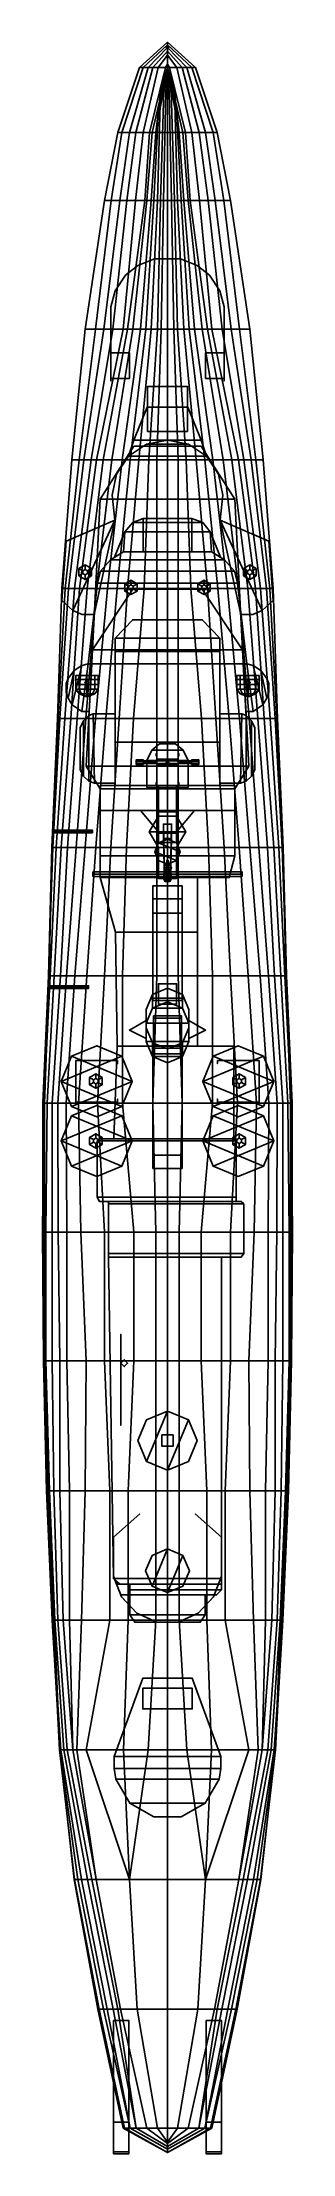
# Model space of a CAD drawing. Extents: x -5.5 to 5.6, y -47 to 46.9.
import ezdxf

# ---------------------------------------------------------------- set-up
doc = ezdxf.new("R2010")
doc.units = 0
doc.layers.get('0').update_dxf_attribs({"linetype": 'CONTINUOUS'})
doc.layers.add('SUPERSTRUCTURE', color=6, linetype='CONTINUOUS')

msp = doc.modelspace()

# ---------------------------------------------------------------- linework, layer by layer
for points in [[(0, 46.91, 6.25), (0, 46.79, 5.68), (-1.08, 45.79, 5.68), (-1.24, 45.79, 6.03)], [(0, 46.79, 5.68), (0, 46.67, 5.08), (-0.86, 45.79, 5.08), (-1.08, 45.79, 5.68)], [(0, 46.67, 5.08), (0, 46.51, 4.36), (-0.65, 45.79, 4.36), (-0.86, 45.79, 5.08)], [(0, 46.51, 4.36), (0, 46.34, 3.43), (-0.42, 45.79, 3.43), (-0.65, 45.79, 4.36)], [(0, 46.34, 3.43), (0, 45.94, 1.38), (-0.09, 45.79, 1.38), (-0.42, 45.79, 3.43)], [(0, 46.74, 6.21), (-0.06, 46.68, 6.2), (-0.06, 46.68, 9.46), (0, 46.74, 9.46)], [(0.06, 46.68, 9.46), (0, 46.74, 9.46), (-0.06, 46.68, 9.46), (0, 46.62, 9.46)], [(-0.06, 46.68, 6.2), (0, 46.62, 6.19), (0, 46.62, 9.46), (-0.06, 46.68, 9.46)], [(1.24, 45.79, 6.03), (1.08, 45.79, 5.68), (0, 46.79, 5.68), (0, 46.91, 6.25)], [(1.08, 45.79, 5.68), (0.86, 45.79, 5.08), (0, 46.67, 5.08), (0, 46.79, 5.68)], [(0.06, 46.68, 6.2), (0, 46.74, 6.21), (0, 46.74, 9.46), (0.06, 46.68, 9.46)], [(0, 46.62, 6.19), (0.06, 46.68, 6.2), (0.06, 46.68, 9.46), (0, 46.62, 9.46)], [(0.86, 45.79, 5.08), (0.65, 45.79, 4.36), (0, 46.51, 4.36), (0, 46.67, 5.08)], [(0.65, 45.79, 4.36), (0.42, 45.79, 3.43), (0, 46.34, 3.43), (0, 46.51, 4.36)], [(0.42, 45.79, 3.43), (0.09, 45.79, 1.38), (0, 45.94, 1.38), (0, 46.34, 3.43)], [(-1.24, 45.79, 6.03), (-1.08, 45.79, 5.68), (-2.03, 42.9, 5.32), (-2.2, 42.9, 5.57)], [(-1.08, 45.79, 5.68), (-0.86, 45.79, 5.08), (-1.69, 42.9, 4.64), (-2.03, 42.9, 5.32)], [(-0.86, 45.79, 5.08), (-0.65, 45.79, 4.36), (-1.4, 42.9, 3.89), (-1.69, 42.9, 4.64)], [(-0.65, 45.79, 4.36), (-0.42, 45.79, 3.43), (-1.08, 42.9, 2.82), (-1.4, 42.9, 3.89)], [(-0.42, 45.79, 3.43), (-0.09, 45.79, 1.38), (-0.8, 42.9, 1.38), (-1.08, 42.9, 2.82)], [(-0.09, 45.79, 1.38), (0, 45.79, 0.64), (-0.68, 42.9, 0.48), (-0.8, 42.9, 1.38)], [(0, 45.79, 0.64), (0, 45.79, 0.64), (-0.51, 42.9, -1.91), (-0.68, 42.9, 0.48)], [(0, 45.79, 0.64), (0, 45.79, 0.64), (-0.4, 43.89, -2.4), (-0.51, 42.9, -1.91)], [(0, 45.79, 0.64), (0, 45.79, 0.64), (-0.31, 44.71, -2.71), (-0.4, 43.89, -2.4)], [(0, 45.79, 0.64), (0, 45.79, 0.64), (-0.16, 44.71, -2.97), (-0.31, 44.71, -2.71)], [(0, 45.79, 0.64), (0, 45.79, 0.64), (-0.07, 44.71, -3.05), (-0.16, 44.71, -2.97)], [(0, 45.94, 1.38), (0, 45.79, 0.64), (0, 45.79, 0.64), (-0.09, 45.79, 1.38)], [(0, 44.71, -3.07), (-0.07, 44.71, -3.05), (0, 45.79, 0.64)], [(0.09, 45.79, 1.38), (0, 45.79, 0.64), (0, 45.79, 0.64), (0, 45.94, 1.38)], [(0.16, 44.71, -2.97), (0.07, 44.71, -3.05), (0, 45.79, 0.64)], [(0, 45.79, 0.64), (0, 45.79, 0.64), (0.07, 44.71, -3.05), (0, 44.71, -3.07)], [(0.31, 44.71, -2.71), (0.16, 44.71, -2.97), (0, 45.79, 0.64)], [(0.4, 43.89, -2.4), (0.31, 44.71, -2.71), (0, 45.79, 0.64)], [(0.51, 42.9, -1.91), (0.4, 43.89, -2.4), (0, 45.79, 0.64)], [(0.8, 42.9, 1.38), (0.68, 42.9, 0.48), (0, 45.79, 0.64), (0.09, 45.79, 1.38)], [(1.08, 42.9, 2.82), (0.8, 42.9, 1.38), (0.09, 45.79, 1.38), (0.42, 45.79, 3.43)], [(1.4, 42.9, 3.89), (1.08, 42.9, 2.82), (0.42, 45.79, 3.43), (0.65, 45.79, 4.36)], [(1.69, 42.9, 4.64), (1.4, 42.9, 3.89), (0.65, 45.79, 4.36), (0.86, 45.79, 5.08)], [(2.03, 42.9, 5.32), (1.69, 42.9, 4.64), (0.86, 45.79, 5.08), (1.08, 45.79, 5.68)], [(2.2, 42.9, 5.57), (2.03, 42.9, 5.32), (1.08, 45.79, 5.68), (1.24, 45.79, 6.03)], [(-0.4, 43.89, -2.4), (-0.31, 44.71, -2.71), (-0.44, 39.87, -2.71), (-0.6, 39.87, -2.4)], [(-0.31, 44.71, -2.71), (-0.16, 44.71, -2.97), (-0.31, 39.87, -2.97), (-0.44, 39.87, -2.71)], [(-0.16, 44.71, -2.97), (-0.07, 44.71, -3.05), (-0.17, 39.87, -3.12), (-0.31, 39.87, -2.97)], [(0, 39.87, -3.2), (-0.17, 39.87, -3.12), (-0.07, 44.71, -3.05), (0, 44.71, -3.07)], [(0, 44.71, -3.07), (0.07, 44.71, -3.05), (0.17, 39.87, -3.12), (0, 39.87, -3.2)], [(0.31, 39.87, -2.97), (0.17, 39.87, -3.12), (0.07, 44.71, -3.05), (0.16, 44.71, -2.97)], [(0.44, 39.87, -2.71), (0.31, 39.87, -2.97), (0.16, 44.71, -2.97), (0.31, 44.71, -2.71)], [(0.6, 39.87, -2.4), (0.44, 39.87, -2.71), (0.31, 44.71, -2.71), (0.4, 43.89, -2.4)], [(-0.51, 42.9, -1.91), (-0.4, 43.89, -2.4), (-0.6, 39.87, -2.4), (-0.73, 39.87, -2.05)], [(0.73, 39.87, -2.05), (0.6, 39.87, -2.4), (0.4, 43.89, -2.4), (0.51, 42.9, -1.91)], [(-2.2, 42.9, 5.57), (-2.03, 42.9, 5.32), (-2.5, 39.87, 4.67), (-2.79, 39.87, 5.2)], [(-2.03, 42.9, 5.32), (-1.69, 42.9, 4.64), (-2.12, 39.87, 3.8), (-2.5, 39.87, 4.67)], [(-1.69, 42.9, 4.64), (-1.4, 42.9, 3.89), (-1.8, 39.87, 2.77), (-2.12, 39.87, 3.8)], [(-1.4, 42.9, 3.89), (-1.08, 42.9, 2.82), (-1.42, 39.87, 1.18), (-1.8, 39.87, 2.77)], [(-1.08, 42.9, 2.82), (-0.8, 42.9, 1.38), (-1.01, 39.87, -1.13), (-1.42, 39.87, 1.18)], [(-0.8, 42.9, 1.38), (-0.68, 42.9, 0.48), (-0.91, 39.87, -1.46), (-1.01, 39.87, -1.13)], [(-0.68, 42.9, 0.48), (-0.51, 42.9, -1.91), (-0.73, 39.87, -2.05), (-0.91, 39.87, -1.46)], [(0.91, 39.87, -1.46), (0.73, 39.87, -2.05), (0.51, 42.9, -1.91), (0.68, 42.9, 0.48)], [(1.01, 39.87, -1.13), (0.91, 39.87, -1.46), (0.68, 42.9, 0.48), (0.8, 42.9, 1.38)], [(1.42, 39.87, 1.18), (1.01, 39.87, -1.13), (0.8, 42.9, 1.38), (1.08, 42.9, 2.82)], [(1.8, 39.87, 2.77), (1.42, 39.87, 1.18), (1.08, 42.9, 2.82), (1.4, 42.9, 3.89)], [(2.12, 39.87, 3.8), (1.8, 39.87, 2.77), (1.4, 42.9, 3.89), (1.69, 42.9, 4.64)], [(2.5, 39.87, 4.67), (2.12, 39.87, 3.8), (1.69, 42.9, 4.64), (2.03, 42.9, 5.32)], [(2.79, 39.87, 5.2), (2.5, 39.87, 4.67), (2.03, 42.9, 5.32), (2.2, 42.9, 5.57)], [(-2.79, 39.87, 5.2), (-2.5, 39.87, 4.67), (-3.2, 34.16, 3.73), (-3.65, 34.16, 4.61)], [(-2.5, 39.87, 4.67), (-2.12, 39.87, 3.8), (-2.82, 34.16, 2.83), (-3.2, 34.16, 3.73)], [(-2.12, 39.87, 3.8), (-1.8, 39.87, 2.77), (-2.42, 34.16, 1.69), (-2.82, 34.16, 2.83)], [(-1.8, 39.87, 2.77), (-1.42, 39.87, 1.18), (-1.97, 34.16, 0.01), (-2.42, 34.16, 1.69)], [(-1.42, 39.87, 1.18), (-1.01, 39.87, -1.13), (-1.77, 34.16, -0.78), (-1.97, 34.16, 0.01)], [(-1.01, 39.87, -1.13), (-0.91, 39.87, -1.46), (-1.53, 34.16, -1.46), (-1.77, 34.16, -0.78)], [(-0.91, 39.87, -1.46), (-0.73, 39.87, -2.05), (-1.2, 34.16, -2.05), (-1.53, 34.16, -1.46)], [(-0.73, 39.87, -2.05), (-0.6, 39.87, -2.4), (-0.96, 34.16, -2.4), (-1.2, 34.16, -2.05)], [(-0.6, 39.87, -2.4), (-0.44, 39.87, -2.71), (-0.73, 34.16, -2.71), (-0.96, 34.16, -2.4)], [(-0.44, 39.87, -2.71), (-0.31, 39.87, -2.97), (-0.45, 34.16, -2.97), (-0.73, 34.16, -2.71)], [(-0.31, 39.87, -2.97), (-0.17, 39.87, -3.12), (-0.28, 34.16, -3.12), (-0.45, 34.16, -2.97)], [(0, 34.16, -3.2), (-0.28, 34.16, -3.12), (-0.17, 39.87, -3.12), (0, 39.87, -3.2)], [(0, 39.87, -3.2), (0.17, 39.87, -3.12), (0.28, 34.16, -3.12), (0, 34.16, -3.2)], [(0.45, 34.16, -2.97), (0.28, 34.16, -3.12), (0.17, 39.87, -3.12), (0.31, 39.87, -2.97)], [(0.73, 34.16, -2.71), (0.45, 34.16, -2.97), (0.31, 39.87, -2.97), (0.44, 39.87, -2.71)], [(0.96, 34.16, -2.4), (0.73, 34.16, -2.71), (0.44, 39.87, -2.71), (0.6, 39.87, -2.4)], [(1.2, 34.16, -2.05), (0.96, 34.16, -2.4), (0.6, 39.87, -2.4), (0.73, 39.87, -2.05)], [(1.53, 34.16, -1.46), (1.2, 34.16, -2.05), (0.73, 39.87, -2.05), (0.91, 39.87, -1.46)], [(1.77, 34.16, -0.78), (1.53, 34.16, -1.46), (0.91, 39.87, -1.46), (1.01, 39.87, -1.13)], [(1.97, 34.16, 0.01), (1.77, 34.16, -0.78), (1.01, 39.87, -1.13), (1.42, 39.87, 1.18)], [(2.42, 34.16, 1.69), (1.97, 34.16, 0.01), (1.42, 39.87, 1.18), (1.8, 39.87, 2.77)], [(2.82, 34.16, 2.83), (2.42, 34.16, 1.69), (1.8, 39.87, 2.77), (2.12, 39.87, 3.8)], [(3.2, 34.16, 3.73), (2.82, 34.16, 2.83), (2.12, 39.87, 3.8), (2.5, 39.87, 4.67)], [(3.65, 34.16, 4.61), (3.2, 34.16, 3.73), (2.5, 39.87, 4.67), (2.79, 39.87, 5.2)], [(-3.65, 34.16, 4.61), (-3.2, 34.16, 3.73), (-3.92, 28.35, 2.68), (-4.24, 28.35, 4.14)], [(-3.2, 34.16, 3.73), (-2.82, 34.16, 2.83), (-3.71, 28.35, 1.93), (-3.92, 28.35, 2.68)], [(-2.82, 34.16, 2.83), (-2.42, 34.16, 1.69), (-3.39, 28.35, 0.74), (-3.71, 28.35, 1.93)], [(-2.42, 34.16, 1.69), (-1.97, 34.16, 0.01), (-3.15, 28.35, 0.01), (-3.39, 28.35, 0.74)], [(-1.97, 34.16, 0.01), (-1.77, 34.16, -0.78), (-2.85, 28.35, -0.78), (-3.15, 28.35, 0.01)], [(-1.77, 34.16, -0.78), (-1.53, 34.16, -1.46), (-2.47, 28.35, -1.46), (-2.85, 28.35, -0.78)], [(-1.53, 34.16, -1.46), (-1.2, 34.16, -2.05), (-2.01, 28.35, -2.05), (-2.47, 28.35, -1.46)], [(-1.2, 34.16, -2.05), (-0.96, 34.16, -2.4), (-1.65, 28.35, -2.4), (-2.01, 28.35, -2.05)], [(-0.96, 34.16, -2.4), (-0.73, 34.16, -2.71), (-1.27, 28.35, -2.71), (-1.65, 28.35, -2.4)], [(-0.73, 34.16, -2.71), (-0.45, 34.16, -2.97), (-0.83, 28.35, -2.97), (-1.27, 28.35, -2.71)], [(-0.45, 34.16, -2.97), (-0.28, 34.16, -3.12), (-0.48, 28.35, -3.12), (-0.83, 28.35, -2.97)], [(0, 28.35, -3.2), (-0.48, 28.35, -3.12), (-0.28, 34.16, -3.12), (0, 34.16, -3.2)], [(0, 34.16, -3.2), (0.28, 34.16, -3.12), (0.48, 28.35, -3.12), (0, 28.35, -3.2)], [(0.83, 28.35, -2.97), (0.48, 28.35, -3.12), (0.28, 34.16, -3.12), (0.45, 34.16, -2.97)], [(1.27, 28.35, -2.71), (0.83, 28.35, -2.97), (0.45, 34.16, -2.97), (0.73, 34.16, -2.71)], [(1.65, 28.35, -2.4), (1.27, 28.35, -2.71), (0.73, 34.16, -2.71), (0.96, 34.16, -2.4)], [(2.01, 28.35, -2.05), (1.65, 28.35, -2.4), (0.96, 34.16, -2.4), (1.2, 34.16, -2.05)], [(2.47, 28.35, -1.46), (2.01, 28.35, -2.05), (1.2, 34.16, -2.05), (1.53, 34.16, -1.46)], [(2.85, 28.35, -0.78), (2.47, 28.35, -1.46), (1.53, 34.16, -1.46), (1.77, 34.16, -0.78)], [(3.15, 28.35, 0.01), (2.85, 28.35, -0.78), (1.77, 34.16, -0.78), (1.97, 34.16, 0.01)], [(3.39, 28.35, 0.74), (3.15, 28.35, 0.01), (1.97, 34.16, 0.01), (2.42, 34.16, 1.69)], [(3.71, 28.35, 1.93), (3.39, 28.35, 0.74), (2.42, 34.16, 1.69), (2.82, 34.16, 2.83)], [(3.92, 28.35, 2.68), (3.71, 28.35, 1.93), (2.82, 34.16, 2.83), (3.2, 34.16, 3.73)], [(4.24, 28.35, 4.14), (3.92, 28.35, 2.68), (3.2, 34.16, 3.73), (3.65, 34.16, 4.61)], [(-4.24, 28.35, 4.14), (-3.92, 28.35, 2.68), (-4.54, 22.63, 2.68), (-4.68, 22.63, 3.78)], [(-3.92, 28.35, 2.68), (-3.71, 28.35, 1.93), (-4.39, 22.63, 1.93), (-4.54, 22.63, 2.68)], [(-3.71, 28.35, 1.93), (-3.39, 28.35, 0.74), (-4.13, 22.63, 0.74), (-4.39, 22.63, 1.93)], [(-3.39, 28.35, 0.74), (-3.15, 28.35, 0.01), (-3.9, 22.63, 0.01), (-4.13, 22.63, 0.74)], [(-3.15, 28.35, 0.01), (-2.85, 28.35, -0.78), (-3.56, 22.63, -0.78), (-3.9, 22.63, 0.01)], [(-2.85, 28.35, -0.78), (-2.47, 28.35, -1.46), (-3.15, 22.63, -1.46), (-3.56, 22.63, -0.78)], [(-2.47, 28.35, -1.46), (-2.01, 28.35, -2.05), (-2.66, 22.63, -2.05), (-3.15, 22.63, -1.46)], [(-2.01, 28.35, -2.05), (-1.65, 28.35, -2.4), (-2.23, 22.63, -2.4), (-2.66, 22.63, -2.05)], [(-1.65, 28.35, -2.4), (-1.27, 28.35, -2.71), (-1.77, 22.63, -2.71), (-2.23, 22.63, -2.4)], [(-1.27, 28.35, -2.71), (-0.83, 28.35, -2.97), (-1.04, 22.63, -3.09), (-1.77, 22.63, -2.71)], [(-0.83, 28.35, -2.97), (-0.48, 28.35, -3.12), (-0.48, 22.63, -3.18), (-1.04, 22.63, -3.09)], [(0, 22.63, -3.2), (-0.48, 22.63, -3.18), (-0.48, 28.35, -3.12), (0, 28.35, -3.2)], [(0, 28.35, -3.2), (0.48, 28.35, -3.12), (0.48, 22.63, -3.18), (0, 22.63, -3.2)], [(1.04, 22.63, -3.09), (0.48, 22.63, -3.18), (0.48, 28.35, -3.12), (0.83, 28.35, -2.97)], [(1.77, 22.63, -2.71), (1.04, 22.63, -3.09), (0.83, 28.35, -2.97), (1.27, 28.35, -2.71)], [(2.23, 22.63, -2.4), (1.77, 22.63, -2.71), (1.27, 28.35, -2.71), (1.65, 28.35, -2.4)], [(2.66, 22.63, -2.05), (2.23, 22.63, -2.4), (1.65, 28.35, -2.4), (2.01, 28.35, -2.05)], [(3.15, 22.63, -1.46), (2.66, 22.63, -2.05), (2.01, 28.35, -2.05), (2.47, 28.35, -1.46)], [(3.56, 22.63, -0.78), (3.15, 22.63, -1.46), (2.47, 28.35, -1.46), (2.85, 28.35, -0.78)], [(3.9, 22.63, 0.01), (3.56, 22.63, -0.78), (2.85, 28.35, -0.78), (3.15, 28.35, 0.01)], [(4.13, 22.63, 0.74), (3.9, 22.63, 0.01), (3.15, 28.35, 0.01), (3.39, 28.35, 0.74)], [(4.39, 22.63, 1.93), (4.13, 22.63, 0.74), (3.39, 28.35, 0.74), (3.71, 28.35, 1.93)], [(4.54, 22.63, 2.68), (4.39, 22.63, 1.93), (3.71, 28.35, 1.93), (3.92, 28.35, 2.68)], [(4.68, 22.63, 3.78), (4.54, 22.63, 2.68), (3.92, 28.35, 2.68), (4.24, 28.35, 4.14)], [(-4.68, 22.63, 3.78), (-4.54, 22.63, 2.68), (-4.85, 16.85, 2.52), (-4.88, 16.85, 3.59)], [(-4.54, 22.63, 2.68), (-4.39, 22.63, 1.93), (-4.78, 16.85, 1.93), (-4.85, 16.85, 2.52)], [(-4.39, 22.63, 1.93), (-4.13, 22.63, 0.74), (-4.56, 16.85, 0.61), (-4.78, 16.85, 1.93)], [(-4.13, 22.63, 0.74), (-3.9, 22.63, 0.01), (-4.29, 16.85, -0.38), (-4.56, 16.85, 0.61)], [(-3.9, 22.63, 0.01), (-3.56, 22.63, -0.78), (-4.01, 16.85, -1.05), (-4.29, 16.85, -0.38)], [(-3.56, 22.63, -0.78), (-3.15, 22.63, -1.46), (-3.62, 16.85, -1.63), (-4.01, 16.85, -1.05)], [(-3.15, 22.63, -1.46), (-2.66, 22.63, -2.05), (-3.2, 16.85, -2.05), (-3.62, 16.85, -1.63)], [(-2.66, 22.63, -2.05), (-2.23, 22.63, -2.4), (-2.73, 16.85, -2.4), (-3.2, 16.85, -2.05)], [(-2.23, 22.63, -2.4), (-1.77, 22.63, -2.71), (-2.15, 16.85, -2.71), (-2.73, 16.85, -2.4)], [(-1.77, 22.63, -2.71), (-1.04, 22.63, -3.09), (-1.51, 16.85, -2.96), (-2.15, 16.85, -2.71)], [(-1.04, 22.63, -3.09), (-0.48, 22.63, -3.18), (-0.48, 16.85, -3.2), (-1.51, 16.85, -2.96)], [(0, 16.85, -3.2), (-0.48, 16.85, -3.2), (-0.48, 22.63, -3.18), (0, 22.63, -3.2)], [(0, 22.63, -3.2), (0.48, 22.63, -3.18), (0.48, 16.85, -3.2), (0, 16.85, -3.2)], [(1.51, 16.85, -2.96), (0.48, 16.85, -3.2), (0.48, 22.63, -3.18), (1.04, 22.63, -3.09)], [(2.15, 16.85, -2.71), (1.51, 16.85, -2.96), (1.04, 22.63, -3.09), (1.77, 22.63, -2.71)], [(2.73, 16.85, -2.4), (2.15, 16.85, -2.71), (1.77, 22.63, -2.71), (2.23, 22.63, -2.4)], [(3.2, 16.85, -2.05), (2.73, 16.85, -2.4), (2.23, 22.63, -2.4), (2.66, 22.63, -2.05)], [(3.62, 16.85, -1.63), (3.2, 16.85, -2.05), (2.66, 22.63, -2.05), (3.15, 22.63, -1.46)], [(4.01, 16.85, -1.05), (3.62, 16.85, -1.63), (3.15, 22.63, -1.46), (3.56, 22.63, -0.78)], [(4.29, 16.85, -0.38), (4.01, 16.85, -1.05), (3.56, 22.63, -0.78), (3.9, 22.63, 0.01)], [(4.56, 16.85, 0.61), (4.29, 16.85, -0.38), (3.9, 22.63, 0.01), (4.13, 22.63, 0.74)], [(4.78, 16.85, 1.93), (4.56, 16.85, 0.61), (4.13, 22.63, 0.74), (4.39, 22.63, 1.93)], [(4.85, 16.85, 2.52), (4.78, 16.85, 1.93), (4.39, 22.63, 1.93), (4.54, 22.63, 2.68)], [(4.88, 16.85, 3.59), (4.85, 16.85, 2.52), (4.54, 22.63, 2.68), (4.68, 22.63, 3.78)], [(-4.88, 16.85, 3.59), (-4.85, 16.85, 2.52), (-5.13, 11.11, 2.52), (-5.13, 11.11, 3.37)], [(-4.85, 16.85, 2.52), (-4.78, 16.85, 1.93), (-5.08, 11.11, 1.93), (-5.13, 11.11, 2.52)], [(-4.78, 16.85, 1.93), (-4.56, 16.85, 0.61), (-4.93, 11.11, 0.61), (-5.08, 11.11, 1.93)], [(-4.56, 16.85, 0.61), (-4.29, 16.85, -0.38), (-4.71, 11.11, -0.38), (-4.93, 11.11, 0.61)], [(-4.29, 16.85, -0.38), (-4.01, 16.85, -1.05), (-4.43, 11.11, -1.05), (-4.71, 11.11, -0.38)], [(-4.01, 16.85, -1.05), (-3.62, 16.85, -1.63), (-4.05, 11.11, -1.63), (-4.43, 11.11, -1.05)], [(-3.62, 16.85, -1.63), (-3.2, 16.85, -2.05), (-3.65, 11.11, -2.05), (-4.05, 11.11, -1.63)], [(-3.2, 16.85, -2.05), (-2.73, 16.85, -2.4), (-3.18, 11.11, -2.4), (-3.65, 11.11, -2.05)], [(-2.73, 16.85, -2.4), (-2.15, 16.85, -2.71), (-2.52, 11.11, -2.74), (-3.18, 11.11, -2.4)], [(-2.15, 16.85, -2.71), (-1.51, 16.85, -2.96), (-1.82, 11.11, -2.96), (-2.52, 11.11, -2.74)], [(-1.51, 16.85, -2.96), (-0.48, 16.85, -3.2), (-0.48, 11.11, -3.2), (-1.82, 11.11, -2.96)], [(0, 11.11, -3.2), (-0.48, 11.11, -3.2), (-0.48, 16.85, -3.2), (0, 16.85, -3.2)], [(0, 16.85, -3.2), (0.48, 16.85, -3.2), (0.48, 11.11, -3.2), (0, 11.11, -3.2)], [(1.82, 11.11, -2.96), (0.48, 11.11, -3.2), (0.48, 16.85, -3.2), (1.51, 16.85, -2.96)], [(2.52, 11.11, -2.74), (1.82, 11.11, -2.96), (1.51, 16.85, -2.96), (2.15, 16.85, -2.71)], [(3.18, 11.11, -2.4), (2.52, 11.11, -2.74), (2.15, 16.85, -2.71), (2.73, 16.85, -2.4)], [(3.65, 11.11, -2.05), (3.18, 11.11, -2.4), (2.73, 16.85, -2.4), (3.2, 16.85, -2.05)], [(4.05, 11.11, -1.63), (3.65, 11.11, -2.05), (3.2, 16.85, -2.05), (3.62, 16.85, -1.63)], [(4.43, 11.11, -1.05), (4.05, 11.11, -1.63), (3.62, 16.85, -1.63), (4.01, 16.85, -1.05)], [(4.71, 11.11, -0.38), (4.43, 11.11, -1.05), (4.01, 16.85, -1.05), (4.29, 16.85, -0.38)], [(4.93, 11.11, 0.61), (4.71, 11.11, -0.38), (4.29, 16.85, -0.38), (4.56, 16.85, 0.61)], [(5.08, 11.11, 1.93), (4.93, 11.11, 0.61), (4.56, 16.85, 0.61), (4.78, 16.85, 1.93)], [(5.13, 11.11, 2.52), (5.08, 11.11, 1.93), (4.78, 16.85, 1.93), (4.85, 16.85, 2.52)], [(5.13, 11.11, 3.37), (5.13, 11.11, 2.52), (4.85, 16.85, 2.52), (4.88, 16.85, 3.59)], [(-5.13, 11.11, 3.37), (-5.13, 11.11, 2.52), (-5.28, 5.4, 2.52), (-5.25, 5.4, 3.27)], [(-5.08, 11.11, 1.93), (-4.93, 11.11, 0.61), (-5.21, 5.4, 0.61), (-5.28, 5.4, 1.93)], [(-5.13, 11.11, 2.52), (-5.08, 11.11, 1.93), (-5.28, 5.4, 1.93), (-5.28, 5.4, 2.52)], [(-4.93, 11.11, 0.61), (-4.71, 11.11, -0.38), (-5.02, 5.4, -0.38), (-5.21, 5.4, 0.61)], [(-4.71, 11.11, -0.38), (-4.43, 11.11, -1.05), (-4.74, 5.4, -1.16), (-5.02, 5.4, -0.38)], [(-4.43, 11.11, -1.05), (-4.05, 11.11, -1.63), (-4.48, 5.4, -1.63), (-4.74, 5.4, -1.16)], [(-4.05, 11.11, -1.63), (-3.65, 11.11, -2.05), (-4.11, 5.4, -2.05), (-4.48, 5.4, -1.63)], [(-3.65, 11.11, -2.05), (-3.18, 11.11, -2.4), (-3.58, 5.4, -2.4), (-4.11, 5.4, -2.05)], [(-3.18, 11.11, -2.4), (-2.52, 11.11, -2.74), (-2.79, 5.4, -2.74), (-3.58, 5.4, -2.4)], [(-2.52, 11.11, -2.74), (-1.82, 11.11, -2.96), (-1.99, 5.4, -2.96), (-2.79, 5.4, -2.74)], [(-1.82, 11.11, -2.96), (-0.48, 11.11, -3.2), (-0.48, 5.4, -3.2), (-1.99, 5.4, -2.96)], [(0, 5.4, -3.2), (-0.48, 5.4, -3.2), (-0.48, 11.11, -3.2), (0, 11.11, -3.2)], [(0, 11.11, -3.2), (0.48, 11.11, -3.2), (0.48, 5.4, -3.2), (0, 5.4, -3.2)], [(1.99, 5.4, -2.96), (0.48, 5.4, -3.2), (0.48, 11.11, -3.2), (1.82, 11.11, -2.96)], [(2.79, 5.4, -2.74), (1.99, 5.4, -2.96), (1.82, 11.11, -2.96), (2.52, 11.11, -2.74)], [(3.58, 5.4, -2.4), (2.79, 5.4, -2.74), (2.52, 11.11, -2.74), (3.18, 11.11, -2.4)], [(4.11, 5.4, -2.05), (3.58, 5.4, -2.4), (3.18, 11.11, -2.4), (3.65, 11.11, -2.05)], [(4.48, 5.4, -1.63), (4.11, 5.4, -2.05), (3.65, 11.11, -2.05), (4.05, 11.11, -1.63)], [(4.74, 5.4, -1.16), (4.48, 5.4, -1.63), (4.05, 11.11, -1.63), (4.43, 11.11, -1.05)], [(5.02, 5.4, -0.38), (4.74, 5.4, -1.16), (4.43, 11.11, -1.05), (4.71, 11.11, -0.38)], [(5.21, 5.4, 0.61), (5.02, 5.4, -0.38), (4.71, 11.11, -0.38), (4.93, 11.11, 0.61)], [(5.28, 5.4, 1.93), (5.21, 5.4, 0.61), (4.93, 11.11, 0.61), (5.08, 11.11, 1.93)], [(5.28, 5.4, 2.52), (5.28, 5.4, 1.93), (5.08, 11.11, 1.93), (5.13, 11.11, 2.52)], [(5.25, 5.4, 3.27), (5.28, 5.4, 2.52), (5.13, 11.11, 2.52), (5.13, 11.11, 3.37)], [(-5.28, 5.4, 1.93), (-5.21, 5.4, 0.61), (-5.49, -0.26, 0.44), (-5.53, -0.26, 1.93)], [(-5.28, 5.4, 2.52), (-5.28, 5.4, 1.93), (-5.53, -0.26, 1.93), (-5.51, -0.26, 2.52)], [(-5.25, 5.4, 3.27), (-5.28, 5.4, 2.52), (-5.51, -0.26, 2.52), (-5.45, -0.26, 3.07)], [(-5.21, 5.4, 0.61), (-5.02, 5.4, -0.38), (-5.33, -0.26, -0.5), (-5.49, -0.26, 0.44)], [(-5.02, 5.4, -0.38), (-4.74, 5.4, -1.16), (-5.11, -0.26, -1.16), (-5.33, -0.26, -0.5)], [(-4.74, 5.4, -1.16), (-4.48, 5.4, -1.63), (-4.87, -0.26, -1.59), (-5.11, -0.26, -1.16)], [(-4.48, 5.4, -1.63), (-4.11, 5.4, -2.05), (-4.5, -0.26, -2.02), (-4.87, -0.26, -1.59)], [(-4.11, 5.4, -2.05), (-3.58, 5.4, -2.4), (-3.95, -0.26, -2.4), (-4.5, -0.26, -2.02)], [(-3.58, 5.4, -2.4), (-2.79, 5.4, -2.74), (-3.11, -0.26, -2.77), (-3.95, -0.26, -2.4)], [(-2.79, 5.4, -2.74), (-1.99, 5.4, -2.96), (-1.99, -0.26, -3.04), (-3.11, -0.26, -2.77)], [(-1.99, 5.4, -2.96), (-0.48, 5.4, -3.2), (-0.65, -0.26, -3.2), (-1.99, -0.26, -3.04)], [(0, -0.26, -3.2), (-0.65, -0.26, -3.2), (-0.48, 5.4, -3.2), (0, 5.4, -3.2)], [(0, 5.4, -3.2), (0.48, 5.4, -3.2), (0.65, -0.26, -3.2), (0, -0.26, -3.2)], [(1.99, -0.26, -3.04), (0.65, -0.26, -3.2), (0.48, 5.4, -3.2), (1.99, 5.4, -2.96)], [(3.11, -0.26, -2.77), (1.99, -0.26, -3.04), (1.99, 5.4, -2.96), (2.79, 5.4, -2.74)], [(3.95, -0.26, -2.4), (3.11, -0.26, -2.77), (2.79, 5.4, -2.74), (3.58, 5.4, -2.4)], [(4.5, -0.26, -2.02), (3.95, -0.26, -2.4), (3.58, 5.4, -2.4), (4.11, 5.4, -2.05)], [(4.87, -0.26, -1.59), (4.5, -0.26, -2.02), (4.11, 5.4, -2.05), (4.48, 5.4, -1.63)], [(5.11, -0.26, -1.16), (4.87, -0.26, -1.59), (4.48, 5.4, -1.63), (4.74, 5.4, -1.16)], [(5.33, -0.26, -0.5), (5.11, -0.26, -1.16), (4.74, 5.4, -1.16), (5.02, 5.4, -0.38)], [(5.49, -0.26, 0.44), (5.33, -0.26, -0.5), (5.02, 5.4, -0.38), (5.21, 5.4, 0.61)], [(5.53, -0.26, 1.93), (5.49, -0.26, 0.44), (5.21, 5.4, 0.61), (5.28, 5.4, 1.93)], [(5.45, -0.26, 3.07), (5.51, -0.26, 2.52), (5.28, 5.4, 2.52), (5.25, 5.4, 3.27)], [(5.51, -0.26, 2.52), (5.53, -0.26, 1.93), (5.28, 5.4, 1.93), (5.28, 5.4, 2.52)], [(-5.53, -0.26, 1.93), (-5.49, -0.26, 0.44), (-5.55, -5.99, 0.79), (-5.53, -5.99, 1.74)], [(-5.49, -0.26, 0.44), (-5.33, -0.26, -0.5), (-5.4, -5.99, -0.27), (-5.55, -5.99, 0.79)], [(-5.51, -0.26, 2.52), (-5.53, -0.26, 1.93), (-5.53, -5.99, 1.74), (-5.51, -5.99, 2.32)], [(-5.45, -0.26, 3.07), (-5.51, -0.26, 2.52), (-5.51, -5.99, 2.32), (-5.45, -5.99, 2.85)], [(-5.33, -0.26, -0.5), (-5.11, -0.26, -1.16), (-5.11, -5.99, -1.11), (-5.4, -5.99, -0.27)], [(-5.11, -0.26, -1.16), (-4.87, -0.26, -1.59), (-4.85, -5.99, -1.59), (-5.11, -5.99, -1.11)], [(-4.87, -0.26, -1.59), (-4.5, -0.26, -2.02), (-4.46, -5.99, -2.02), (-4.85, -5.99, -1.59)], [(-4.5, -0.26, -2.02), (-3.95, -0.26, -2.4), (-3.84, -5.99, -2.4), (-4.46, -5.99, -2.02)], [(-3.95, -0.26, -2.4), (-3.11, -0.26, -2.77), (-2.8, -5.99, -2.77), (-3.84, -5.99, -2.4)], [(-3.11, -0.26, -2.77), (-1.99, -0.26, -3.04), (-1.5, -5.99, -3.04), (-2.8, -5.99, -2.77)], [(-1.99, -0.26, -3.04), (-0.65, -0.26, -3.2), (-0.51, -5.99, -3.16), (-1.5, -5.99, -3.04)], [(0, -5.99, -3.2), (-0.51, -5.99, -3.16), (-0.65, -0.26, -3.2), (0, -0.26, -3.2)], [(0, -0.26, -3.2), (0.65, -0.26, -3.2), (0.51, -5.99, -3.16), (0, -5.99, -3.2)], [(1.5, -5.99, -3.04), (0.51, -5.99, -3.16), (0.65, -0.26, -3.2), (1.99, -0.26, -3.04)], [(2.8, -5.99, -2.77), (1.5, -5.99, -3.04), (1.99, -0.26, -3.04), (3.11, -0.26, -2.77)], [(3.84, -5.99, -2.4), (2.8, -5.99, -2.77), (3.11, -0.26, -2.77), (3.95, -0.26, -2.4)], [(4.46, -5.99, -2.02), (3.84, -5.99, -2.4), (3.95, -0.26, -2.4), (4.5, -0.26, -2.02)], [(4.85, -5.99, -1.59), (4.46, -5.99, -2.02), (4.5, -0.26, -2.02), (4.87, -0.26, -1.59)], [(5.11, -5.99, -1.11), (4.85, -5.99, -1.59), (4.87, -0.26, -1.59), (5.11, -0.26, -1.16)], [(5.4, -5.99, -0.27), (5.11, -5.99, -1.11), (5.11, -0.26, -1.16), (5.33, -0.26, -0.5)], [(5.55, -5.99, 0.79), (5.4, -5.99, -0.27), (5.33, -0.26, -0.5), (5.49, -0.26, 0.44)], [(5.45, -5.99, 2.85), (5.51, -5.99, 2.32), (5.51, -0.26, 2.52), (5.45, -0.26, 3.07)], [(5.53, -5.99, 1.74), (5.55, -5.99, 0.79), (5.49, -0.26, 0.44), (5.53, -0.26, 1.93)], [(5.51, -5.99, 2.32), (5.53, -5.99, 1.74), (5.53, -0.26, 1.93), (5.51, -0.26, 2.52)], [(-5.55, -5.99, 0.79), (-5.4, -5.99, -0.27), (-5.4, -11.72, 0.25), (-5.5, -11.72, 1.35)], [(-5.53, -5.99, 1.74), (-5.55, -5.99, 0.79), (-5.5, -11.72, 1.35), (-5.5, -11.72, 1.74)], [(-5.51, -5.99, 2.32), (-5.53, -5.99, 1.74), (-5.5, -11.72, 1.74), (-5.44, -11.72, 2.32)], [(-5.45, -5.99, 2.85), (-5.51, -5.99, 2.32), (-5.44, -11.72, 2.32), (-5.41, -11.72, 2.81)], [(-5.4, -5.99, -0.27), (-5.11, -5.99, -1.11), (-5.11, -11.72, -0.7), (-5.4, -11.72, 0.25)], [(-5.11, -5.99, -1.11), (-4.85, -5.99, -1.59), (-4.77, -11.72, -1.3), (-5.11, -11.72, -0.7)], [(-4.85, -5.99, -1.59), (-4.46, -5.99, -2.02), (-4.46, -11.72, -1.62), (-4.77, -11.72, -1.3)], [(-4.46, -5.99, -2.02), (-3.84, -5.99, -2.4), (-3.61, -11.72, -2.14), (-4.46, -11.72, -1.62)], [(-3.84, -5.99, -2.4), (-2.8, -5.99, -2.77), (-2.8, -11.72, -2.45), (-3.61, -11.72, -2.14)], [(-2.8, -5.99, -2.77), (-1.5, -5.99, -3.04), (-1.5, -11.72, -2.79), (-2.8, -11.72, -2.45)], [(-1.5, -5.99, -3.04), (-0.51, -5.99, -3.16), (-0.51, -11.72, -3.06), (-1.5, -11.72, -2.79)], [(0, -11.72, -3.23), (-0.51, -11.72, -3.06), (-0.51, -5.99, -3.16), (0, -5.99, -3.2)], [(0, -5.99, -3.2), (0.51, -5.99, -3.16), (0.51, -11.72, -3.06), (0, -11.72, -3.23)], [(1.5, -11.72, -2.79), (0.51, -11.72, -3.06), (0.51, -5.99, -3.16), (1.5, -5.99, -3.04)], [(2.8, -11.72, -2.45), (1.5, -11.72, -2.79), (1.5, -5.99, -3.04), (2.8, -5.99, -2.77)], [(3.61, -11.72, -2.14), (2.8, -11.72, -2.45), (2.8, -5.99, -2.77), (3.84, -5.99, -2.4)], [(4.46, -11.72, -1.62), (3.61, -11.72, -2.14), (3.84, -5.99, -2.4), (4.46, -5.99, -2.02)], [(4.77, -11.72, -1.3), (4.46, -11.72, -1.62), (4.46, -5.99, -2.02), (4.85, -5.99, -1.59)], [(5.11, -11.72, -0.7), (4.77, -11.72, -1.3), (4.85, -5.99, -1.59), (5.11, -5.99, -1.11)], [(5.4, -11.72, 0.25), (5.11, -11.72, -0.7), (5.11, -5.99, -1.11), (5.4, -5.99, -0.27)], [(5.5, -11.72, 1.35), (5.4, -11.72, 0.25), (5.4, -5.99, -0.27), (5.55, -5.99, 0.79)], [(5.41, -11.72, 2.81), (5.44, -11.72, 2.32), (5.51, -5.99, 2.32), (5.45, -5.99, 2.85)], [(5.44, -11.72, 2.32), (5.5, -11.72, 1.74), (5.53, -5.99, 1.74), (5.51, -5.99, 2.32)], [(5.5, -11.72, 1.74), (5.5, -11.72, 1.35), (5.55, -5.99, 0.79), (5.53, -5.99, 1.74)], [(-5.5, -11.72, 1.74), (-5.5, -11.72, 1.35), (-5.36, -17.5, 1.15), (-5.35, -17.5, 1.59)], [(-5.5, -11.72, 1.35), (-5.4, -11.72, 0.25), (-5.23, -17.5, 0.25), (-5.36, -17.5, 1.15)], [(-5.44, -11.72, 2.32), (-5.5, -11.72, 1.74), (-5.35, -17.5, 1.59), (-5.29, -17.5, 2.32)], [(-5.41, -11.72, 2.81), (-5.44, -11.72, 2.32), (-5.29, -17.5, 2.32), (-5.27, -17.5, 2.78)], [(-5.4, -11.72, 0.25), (-5.11, -11.72, -0.7), (-5.04, -17.5, -0.43), (-5.23, -17.5, 0.25)], [(-5.11, -11.72, -0.7), (-4.77, -11.72, -1.3), (-4.77, -17.5, -0.96), (-5.04, -17.5, -0.43)], [(-4.77, -11.72, -1.3), (-4.46, -11.72, -1.62), (-4.34, -17.5, -1.4), (-4.77, -17.5, -0.96)], [(-4.46, -11.72, -1.62), (-3.61, -11.72, -2.14), (-3.65, -17.5, -1.8), (-4.34, -17.5, -1.4)], [(-3.61, -11.72, -2.14), (-2.8, -11.72, -2.45), (-2.56, -17.5, -2.25), (-3.65, -17.5, -1.8)], [(-2.8, -11.72, -2.45), (-1.5, -11.72, -2.79), (-1.75, -17.5, -2.47), (-2.56, -17.5, -2.25)], [(-1.5, -11.72, -2.79), (-0.51, -11.72, -3.06), (-0.51, -17.5, -2.79), (-1.75, -17.5, -2.47)], [(0, -17.5, -2.93), (-0.51, -17.5, -2.79), (-0.51, -11.72, -3.06), (0, -11.72, -3.23)], [(0, -11.72, -3.23), (0.51, -11.72, -3.06), (0.51, -17.5, -2.79), (0, -17.5, -2.93)], [(1.75, -17.5, -2.47), (0.51, -17.5, -2.79), (0.51, -11.72, -3.06), (1.5, -11.72, -2.79)], [(2.56, -17.5, -2.25), (1.75, -17.5, -2.47), (1.5, -11.72, -2.79), (2.8, -11.72, -2.45)], [(3.65, -17.5, -1.8), (2.56, -17.5, -2.25), (2.8, -11.72, -2.45), (3.61, -11.72, -2.14)], [(4.34, -17.5, -1.4), (3.65, -17.5, -1.8), (3.61, -11.72, -2.14), (4.46, -11.72, -1.62)], [(4.77, -17.5, -0.96), (4.34, -17.5, -1.4), (4.46, -11.72, -1.62), (4.77, -11.72, -1.3)], [(5.04, -17.5, -0.43), (4.77, -17.5, -0.96), (4.77, -11.72, -1.3), (5.11, -11.72, -0.7)], [(5.23, -17.5, 0.25), (5.04, -17.5, -0.43), (5.11, -11.72, -0.7), (5.4, -11.72, 0.25)], [(5.36, -17.5, 1.15), (5.23, -17.5, 0.25), (5.4, -11.72, 0.25), (5.5, -11.72, 1.35)], [(5.27, -17.5, 2.78), (5.29, -17.5, 2.32), (5.44, -11.72, 2.32), (5.41, -11.72, 2.81)], [(5.29, -17.5, 2.32), (5.35, -17.5, 1.59), (5.5, -11.72, 1.74), (5.44, -11.72, 2.32)], [(5.35, -17.5, 1.59), (5.36, -17.5, 1.15), (5.5, -11.72, 1.35), (5.5, -11.72, 1.74)], [(-5.35, -17.5, 1.59), (-5.36, -17.5, 1.15), (-5.12, -23.25, 1.15), (-5.12, -23.25, 1.59)], [(-5.36, -17.5, 1.15), (-5.23, -17.5, 0.25), (-5, -23.25, 0.25), (-5.12, -23.25, 1.15)], [(-5.29, -17.5, 2.32), (-5.35, -17.5, 1.59), (-5.12, -23.25, 1.59), (-5.09, -23.25, 2.32)], [(-5.27, -17.5, 2.78), (-5.29, -17.5, 2.32), (-5.09, -23.25, 2.32), (-5.03, -23.25, 2.78)], [(-5.23, -17.5, 0.25), (-5.04, -17.5, -0.43), (-4.87, -23.25, -0.28), (-5, -23.25, 0.25)], [(-5.04, -17.5, -0.43), (-4.77, -17.5, -0.96), (-4.63, -23.25, -0.69), (-4.87, -23.25, -0.28)], [(-4.77, -17.5, -0.96), (-4.34, -17.5, -1.4), (-4.34, -23.25, -1), (-4.63, -23.25, -0.69)], [(-4.34, -17.5, -1.4), (-3.65, -17.5, -1.8), (-3.82, -23.25, -1.32), (-4.34, -23.25, -1)], [(-3.65, -17.5, -1.8), (-2.56, -17.5, -2.25), (-2.56, -23.25, -1.82), (-3.82, -23.25, -1.32)], [(-2.56, -17.5, -2.25), (-1.75, -17.5, -2.47), (-1.75, -23.25, -2.09), (-2.56, -23.25, -1.82)], [(-1.75, -17.5, -2.47), (-0.51, -17.5, -2.79), (-0.51, -23.25, -2.4), (-1.75, -23.25, -2.09)], [(0, -23.25, -2.45), (-0.51, -23.25, -2.4), (-0.51, -17.5, -2.79), (0, -17.5, -2.93)], [(0, -17.5, -2.93), (0.51, -17.5, -2.79), (0.51, -23.25, -2.4), (0, -23.25, -2.45)], [(1.75, -23.25, -2.09), (0.51, -23.25, -2.4), (0.51, -17.5, -2.79), (1.75, -17.5, -2.47)], [(2.56, -23.25, -1.82), (1.75, -23.25, -2.09), (1.75, -17.5, -2.47), (2.56, -17.5, -2.25)], [(3.82, -23.25, -1.32), (2.56, -23.25, -1.82), (2.56, -17.5, -2.25), (3.65, -17.5, -1.8)], [(4.34, -23.25, -1), (3.82, -23.25, -1.32), (3.65, -17.5, -1.8), (4.34, -17.5, -1.4)], [(4.63, -23.25, -0.69), (4.34, -23.25, -1), (4.34, -17.5, -1.4), (4.77, -17.5, -0.96)], [(4.87, -23.25, -0.28), (4.63, -23.25, -0.69), (4.77, -17.5, -0.96), (5.04, -17.5, -0.43)], [(5, -23.25, 0.25), (4.87, -23.25, -0.28), (5.04, -17.5, -0.43), (5.23, -17.5, 0.25)], [(5.12, -23.25, 1.15), (5, -23.25, 0.25), (5.23, -17.5, 0.25), (5.36, -17.5, 1.15)], [(5.03, -23.25, 2.78), (5.09, -23.25, 2.32), (5.29, -17.5, 2.32), (5.27, -17.5, 2.78)], [(5.09, -23.25, 2.32), (5.12, -23.25, 1.59), (5.35, -17.5, 1.59), (5.29, -17.5, 2.32)], [(5.12, -23.25, 1.59), (5.12, -23.25, 1.15), (5.36, -17.5, 1.15), (5.35, -17.5, 1.59)], [(-5.09, -23.25, 2.32), (-5.12, -23.25, 1.59), (-4.77, -29.01, 1.59), (-4.79, -29.01, 2.32)], [(-5.12, -23.25, 1.59), (-5.12, -23.25, 1.15), (-4.73, -29.01, 1.15), (-4.77, -29.01, 1.59)], [(-5.12, -23.25, 1.15), (-5, -23.25, 0.25), (-4.59, -29.01, 0.3), (-4.73, -29.01, 1.15)], [(-5.03, -23.25, 2.78), (-5.09, -23.25, 2.32), (-4.79, -29.01, 2.32), (-4.78, -29.01, 2.8)], [(-5, -23.25, 0.25), (-4.87, -23.25, -0.28), (-4.45, -29.01, -0.11), (-4.59, -29.01, 0.3)], [(-4.87, -23.25, -0.28), (-4.63, -23.25, -0.69), (-4.2, -29.01, -0.52), (-4.45, -29.01, -0.11)], [(-4.63, -23.25, -0.69), (-4.34, -23.25, -1), (-4.2, -29.01, -0.52)], [(-4.34, -23.25, -1), (-3.82, -23.25, -1.32), (-4.02, -29.01, -0.7), (-4.2, -29.01, -0.52)], [(-3.82, -23.25, -1.32), (-2.56, -23.25, -1.82), (-3.61, -29.01, -0.87), (-4.02, -29.01, -0.7)], [(-2.56, -23.25, -1.82), (-1.75, -23.25, -2.09), (-1.95, -29.01, -1.43), (-3.61, -29.01, -0.87)], [(-1.75, -23.25, -2.09), (-0.51, -23.25, -2.4), (-0.86, -29.01, -1.69), (-1.95, -29.01, -1.43)], [(-0.51, -23.25, -2.4), (0, -23.25, -2.45), (0, -29.01, -1.88), (-0.86, -29.01, -1.69)], [(0.86, -29.01, -1.69), (0, -29.01, -1.88), (0, -23.25, -2.45), (0.51, -23.25, -2.4)], [(1.95, -29.01, -1.43), (0.86, -29.01, -1.69), (0.51, -23.25, -2.4), (1.75, -23.25, -2.09)], [(3.61, -29.01, -0.87), (1.95, -29.01, -1.43), (1.75, -23.25, -2.09), (2.56, -23.25, -1.82)], [(4.02, -29.01, -0.7), (3.61, -29.01, -0.87), (2.56, -23.25, -1.82), (3.82, -23.25, -1.32)], [(4.2, -29.01, -0.52), (4.02, -29.01, -0.7), (3.82, -23.25, -1.32), (4.34, -23.25, -1)], [(4.45, -29.01, -0.11), (4.2, -29.01, -0.52), (4.63, -23.25, -0.69), (4.87, -23.25, -0.28)], [(4.2, -29.01, -0.52), (4.2, -29.01, -0.52), (4.34, -23.25, -1), (4.63, -23.25, -0.69)], [(4.59, -29.01, 0.3), (4.45, -29.01, -0.11), (4.87, -23.25, -0.28), (5, -23.25, 0.25)], [(4.73, -29.01, 1.15), (4.59, -29.01, 0.3), (5, -23.25, 0.25), (5.12, -23.25, 1.15)], [(4.77, -29.01, 1.59), (4.73, -29.01, 1.15), (5.12, -23.25, 1.15), (5.12, -23.25, 1.59)], [(4.79, -29.01, 2.32), (4.77, -29.01, 1.59), (5.12, -23.25, 1.59), (5.09, -23.25, 2.32)], [(4.78, -29.01, 2.8), (4.79, -29.01, 2.32), (5.09, -23.25, 2.32), (5.03, -23.25, 2.78)], [(-4.79, -29.01, 2.32), (-4.77, -29.01, 1.59), (-3.97, -34.77, 1.59), (-4.13, -34.77, 2.46)], [(-4.78, -29.01, 2.8), (-4.79, -29.01, 2.32), (-4.13, -34.77, 2.46), (-4.14, -34.77, 2.87)], [(-4.77, -29.01, 1.59), (-4.73, -29.01, 1.15), (-3.82, -34.77, 1.02), (-3.97, -34.77, 1.59)], [(-4.73, -29.01, 1.15), (-4.59, -29.01, 0.3), (-3.55, -34.77, 0.3), (-3.82, -34.77, 1.02)], [(-4.59, -29.01, 0.3), (-4.45, -29.01, -0.11), (-3.36, -34.77, -0.11), (-3.55, -34.77, 0.3)], [(-4.45, -29.01, -0.11), (-4.2, -29.01, -0.52), (-3.16, -34.77, -0.47), (-3.36, -34.77, -0.11)], [(-4.2, -29.01, -0.52), (-4.02, -29.01, -0.7), (-3.16, -34.77, -0.47)], [(-4.02, -29.01, -0.7), (-3.61, -29.01, -0.87), (-1.69, -34.77, -0.87), (-3.16, -34.77, -0.47)], [(-3.61, -29.01, -0.87), (-1.95, -29.01, -1.43), (-1.69, -34.77, -0.87)], [(-1.95, -29.01, -1.43), (-0.86, -29.01, -1.69), (-1.69, -34.77, -0.87)], [(-0.86, -29.01, -1.69), (0, -29.01, -1.88), (0, -34.77, -1.3), (-1.69, -34.77, -0.87)], [(1.69, -34.77, -0.87), (0, -34.77, -1.3), (0, -29.01, -1.88), (0.86, -29.01, -1.69)], [(1.69, -34.77, -0.87), (1.69, -34.77, -0.87), (0.86, -29.01, -1.69), (1.95, -29.01, -1.43)], [(3.16, -34.77, -0.47), (1.69, -34.77, -0.87), (3.61, -29.01, -0.87), (4.02, -29.01, -0.7)], [(1.69, -34.77, -0.87), (1.69, -34.77, -0.87), (1.95, -29.01, -1.43), (3.61, -29.01, -0.87)], [(3.36, -34.77, -0.11), (3.16, -34.77, -0.47), (4.2, -29.01, -0.52), (4.45, -29.01, -0.11)], [(3.16, -34.77, -0.47), (3.16, -34.77, -0.47), (4.02, -29.01, -0.7), (4.2, -29.01, -0.52)], [(3.55, -34.77, 0.3), (3.36, -34.77, -0.11), (4.45, -29.01, -0.11), (4.59, -29.01, 0.3)], [(3.82, -34.77, 1.02), (3.55, -34.77, 0.3), (4.59, -29.01, 0.3), (4.73, -29.01, 1.15)], [(3.97, -34.77, 1.59), (3.82, -34.77, 1.02), (4.73, -29.01, 1.15), (4.77, -29.01, 1.59)], [(4.13, -34.77, 2.46), (3.97, -34.77, 1.59), (4.77, -29.01, 1.59), (4.79, -29.01, 2.32)], [(4.14, -34.77, 2.87), (4.13, -34.77, 2.46), (4.79, -29.01, 2.32), (4.78, -29.01, 2.8)], [(-4.14, -34.77, 2.87), (-4.13, -34.77, 2.46), (-3.03, -40.54, 2.46), (-3.09, -40.54, 2.95)], [(-4.13, -34.77, 2.46), (-3.97, -34.77, 1.59), (-2.84, -40.54, 1.59), (-3.03, -40.54, 2.46)], [(-3.97, -34.77, 1.59), (-3.82, -34.77, 1.02), (-2.68, -40.54, 1.02), (-2.84, -40.54, 1.59)], [(-3.82, -34.77, 1.02), (-3.55, -34.77, 0.3), (-2.41, -40.54, 0.3), (-2.68, -40.54, 1.02)], [(-3.55, -34.77, 0.3), (-3.36, -34.77, -0.11), (-2.2, -40.54, -0.11), (-2.41, -40.54, 0.3)], [(-3.36, -34.77, -0.11), (-3.16, -34.77, -0.47), (-2.08, -40.54, -0.32), (-2.2, -40.54, -0.11)], [(-3.16, -34.77, -0.47), (-1.69, -34.77, -0.87), (-1.35, -40.54, -0.47), (-2.08, -40.54, -0.32)], [(-1.69, -34.77, -0.87), (0, -34.77, -1.3), (0, -40.54, -0.85), (-1.35, -40.54, -0.47)], [(1.35, -40.54, -0.47), (0, -40.54, -0.85), (0, -34.77, -1.3), (1.69, -34.77, -0.87)], [(2.08, -40.54, -0.32), (1.35, -40.54, -0.47), (1.69, -34.77, -0.87), (3.16, -34.77, -0.47)], [(2.2, -40.54, -0.11), (2.08, -40.54, -0.32), (3.16, -34.77, -0.47), (3.36, -34.77, -0.11)], [(2.41, -40.54, 0.3), (2.2, -40.54, -0.11), (3.36, -34.77, -0.11), (3.55, -34.77, 0.3)], [(2.68, -40.54, 1.02), (2.41, -40.54, 0.3), (3.55, -34.77, 0.3), (3.82, -34.77, 1.02)], [(2.84, -40.54, 1.59), (2.68, -40.54, 1.02), (3.82, -34.77, 1.02), (3.97, -34.77, 1.59)], [(3.03, -40.54, 2.46), (2.84, -40.54, 1.59), (3.97, -34.77, 1.59), (4.13, -34.77, 2.46)], [(3.09, -40.54, 2.95), (3.03, -40.54, 2.46), (4.13, -34.77, 2.46), (4.14, -34.77, 2.87)], [(-3.09, -40.54, 2.95), (-3.03, -40.54, 2.46), (-1.91, -45.83, 2.73), (-1.96, -45.83, 3.01)], [(-3.03, -40.54, 2.46), (-2.84, -40.54, 1.59), (-1.66, -45.83, 2.02), (-1.91, -45.83, 2.73)], [(-2.84, -40.54, 1.59), (-2.68, -40.54, 1.02), (-1.66, -45.83, 2.02)], [(-2.68, -40.54, 1.02), (-2.41, -40.54, 0.3), (-1.39, -45.83, 1.44), (-1.66, -45.83, 2.02)], [(-2.41, -40.54, 0.3), (-2.2, -40.54, -0.11), (-1.39, -45.83, 1.44)], [(-2.2, -40.54, -0.11), (-2.08, -40.54, -0.32), (-0.92, -45.83, 0.82), (-1.39, -45.83, 1.44)], [(-2.08, -40.54, -0.32), (-1.35, -40.54, -0.47), (-0.45, -45.83, 0.39), (-0.92, -45.83, 0.82)], [(-1.35, -40.54, -0.47), (0, -40.54, -0.85), (0, -45.83, 0.09), (-0.45, -45.83, 0.39)], [(0.45, -45.83, 0.39), (0, -45.83, 0.09), (0, -40.54, -0.85), (1.35, -40.54, -0.47)], [(0.92, -45.83, 0.82), (0.45, -45.83, 0.39), (1.35, -40.54, -0.47), (2.08, -40.54, -0.32)], [(1.39, -45.83, 1.44), (0.92, -45.83, 0.82), (2.08, -40.54, -0.32), (2.2, -40.54, -0.11)], [(1.66, -45.83, 2.02), (1.39, -45.83, 1.44), (2.41, -40.54, 0.3), (2.68, -40.54, 1.02)], [(1.39, -45.83, 1.44), (1.39, -45.83, 1.44), (2.2, -40.54, -0.11), (2.41, -40.54, 0.3)], [(1.91, -45.83, 2.73), (1.66, -45.83, 2.02), (2.84, -40.54, 1.59), (3.03, -40.54, 2.46)], [(1.66, -45.83, 2.02), (1.66, -45.83, 2.02), (2.68, -40.54, 1.02), (2.84, -40.54, 1.59)], [(1.96, -45.83, 3.01), (1.91, -45.83, 2.73), (3.03, -40.54, 2.46), (3.09, -40.54, 2.95)], [(-1.96, -45.83, 3.01), (-1.91, -45.83, 2.73), (0, -46.92, 2.77), (0, -46.92, 3.01)], [(-1.91, -45.83, 2.73), (-1.66, -45.83, 2.02), (0, -46.76, 2.02), (0, -46.92, 2.77)], [(-1.66, -45.83, 2.02), (-1.39, -45.83, 1.44), (0, -46.64, 1.44), (0, -46.76, 2.02)], [(-1.39, -45.83, 1.44), (-0.92, -45.83, 0.82), (0, -46.52, 0.82), (0, -46.64, 1.44)], [(-0.92, -45.83, 0.82), (-0.45, -45.83, 0.39), (0, -46.45, 0.39), (0, -46.52, 0.82)], [(-0.45, -45.83, 0.39), (0, -45.83, 0.09), (0, -46.39, 0.09), (0, -46.45, 0.39)], [(0, -46.64, 1.44), (0, -46.52, 0.82), (0.92, -45.83, 0.82), (1.39, -45.83, 1.44)], [(0, -46.52, 0.82), (0, -46.45, 0.39), (0.45, -45.83, 0.39), (0.92, -45.83, 0.82)], [(0, -46.45, 0.39), (0, -46.39, 0.09), (0, -45.83, 0.09), (0.45, -45.83, 0.39)], [(0, -46.76, 2.02), (0, -46.64, 1.44), (1.39, -45.83, 1.44), (1.66, -45.83, 2.02)], [(0, -46.92, 3.01), (0, -46.92, 2.77), (1.91, -45.83, 2.73), (1.96, -45.83, 3.01)], [(0, -46.92, 2.77), (0, -46.76, 2.02), (1.66, -45.83, 2.02), (1.91, -45.83, 2.73)]]:
    msp.add_3dface(points)
at = {"layer": 'SUPERSTRUCTURE'}
for points in [[(-1.24, 45.79, 6.03), (1.24, 45.79, 6.03), (0, 46.91, 6.25)], [(-2.2, 42.9, 5.57), (2.2, 42.9, 5.57), (1.24, 45.79, 6.03), (-1.24, 45.79, 6.03)], [(-2.79, 39.87, 5.2), (2.79, 39.87, 5.2), (2.2, 42.9, 5.57), (-2.2, 42.9, 5.57)], [(-3.65, 34.16, 4.61), (3.65, 34.16, 4.61), (2.79, 39.87, 5.2), (-2.79, 39.87, 5.2)], [(-1.86, 36.55, 6.07), (-1.32, 36.98, 6.21), (-1.32, 36.98, 4.9), (-1.86, 36.55, 4.85)], [(-1.86, 36.55, 4.85), (-1.32, 36.98, 4.9), (-1.32, 36.98, 6.21), (-1.86, 36.55, 6.07)], [(-1.32, 36.98, 4.9), (-0.57, 37.28, 4.93), (-0.57, 37.28, 6.31), (-1.32, 36.98, 6.21)], [(-1.32, 36.98, 6.21), (-0.57, 37.28, 6.31), (-0.57, 37.28, 4.93), (-1.32, 36.98, 4.9)], [(-0.57, 37.28, 6.31), (0.57, 37.28, 6.31), (0.57, 37.28, 4.93), (-0.57, 37.28, 4.93)], [(-0.57, 37.28, 4.93), (0.57, 37.28, 4.93), (0.57, 37.28, 6.31), (-0.57, 37.28, 6.31)], [(1.32, 36.98, 6.21), (0.57, 37.28, 6.31), (0.57, 37.28, 4.93), (1.32, 36.98, 4.9)], [(1.32, 36.98, 4.9), (0.57, 37.28, 4.93), (0.57, 37.28, 6.31), (1.32, 36.98, 6.21)], [(1.86, 36.55, 6.07), (1.32, 36.98, 6.21), (1.32, 36.98, 4.9), (1.86, 36.55, 4.85)], [(1.86, 36.55, 4.85), (1.32, 36.98, 4.9), (1.32, 36.98, 6.21), (1.86, 36.55, 6.07)], [(-2.51, 35.15, 5.84), (-2.32, 35.85, 5.88), (-2.32, 35.85, 4.78), (-2.51, 35.15, 4.66)], [(-2.51, 35.15, 4.66), (-2.32, 35.85, 4.78), (-2.32, 35.85, 5.88), (-2.51, 35.15, 5.84)], [(-2.32, 35.85, 4.78), (-1.86, 36.55, 4.85), (-1.86, 36.55, 6.07), (-2.32, 35.85, 5.88)], [(-2.32, 35.85, 5.88), (-1.86, 36.55, 6.07), (-1.86, 36.55, 4.85), (-2.32, 35.85, 4.78)], [(2.32, 35.85, 4.78), (1.86, 36.55, 4.85), (1.86, 36.55, 6.07), (2.32, 35.85, 5.88)], [(2.32, 35.85, 5.88), (1.86, 36.55, 6.07), (1.86, 36.55, 4.85), (2.32, 35.85, 4.78)], [(2.51, 35.15, 5.84), (2.32, 35.85, 5.88), (2.32, 35.85, 4.78), (2.51, 35.15, 4.66)], [(2.51, 35.15, 4.66), (2.32, 35.85, 4.78), (2.32, 35.85, 5.88), (2.51, 35.15, 5.84)], [(-2.51, 31.85, 4.42), (-2.51, 35.15, 4.66), (-2.51, 35.15, 5.84), (-2.51, 31.85, 5.55)], [(-2.51, 31.85, 5.55), (-2.51, 35.15, 5.84), (-2.51, 35.15, 4.66), (-2.51, 31.85, 4.42)], [(2.51, 31.85, 4.42), (2.51, 35.15, 4.66), (2.51, 35.15, 5.84), (2.51, 31.85, 5.55)], [(2.51, 31.85, 5.55), (2.51, 35.15, 5.84), (2.51, 35.15, 4.66), (2.51, 31.85, 4.42)], [(-4.24, 28.35, 4.14), (4.24, 28.35, 4.14), (3.65, 34.16, 4.61), (-3.65, 34.16, 4.61)], [(-1.69, 31.96, 6.04), (-1.69, 33.1, 6.04), (-2.51, 33.1, 6.04), (-2.51, 31.96, 6.04)], [(-2.51, 33.1, 6.04), (-2.51, 33.1, 5.66), (-2.51, 31.96, 5.56), (-2.51, 31.96, 6.04)], [(-1.69, 33.1, 6.04), (-1.69, 33.1, 4.52), (-2.51, 33.1, 4.52), (-2.51, 33.1, 6.04)], [(-1.69, 31.96, 4.43), (-1.69, 33.1, 4.52), (-1.69, 33.1, 6.04), (-1.69, 31.96, 6.04)], [(2.51, 33.1, 6.04), (2.51, 33.1, 4.52), (1.69, 33.1, 4.52), (1.69, 33.1, 6.04)], [(2.51, 31.96, 6.04), (2.51, 33.1, 6.04), (1.69, 33.1, 6.04), (1.69, 31.96, 6.04)], [(1.69, 33.1, 6.04), (1.69, 33.1, 4.52), (1.69, 31.96, 4.43), (1.69, 31.96, 6.04)], [(2.51, 31.96, 5.56), (2.51, 33.1, 5.66), (2.51, 33.1, 6.04), (2.51, 31.96, 6.04)], [(-2.51, 31.96, 6.04), (-2.51, 31.96, 4.43), (-1.69, 31.96, 4.43), (-1.69, 31.96, 6.04)], [(1.69, 31.96, 6.04), (1.69, 31.96, 4.43), (2.51, 31.96, 4.43), (2.51, 31.96, 6.04)], [(0.88, 29.61, 5.14), (0.88, 31.61, 5.14), (-0.88, 31.61, 5.14), (-0.88, 29.61, 5.14)], [(-0.88, 31.61, 5.14), (-0.88, 31.61, 4.4), (-0.88, 29.61, 4.24), (-0.88, 29.61, 5.14)], [(0.88, 31.61, 5.14), (0.88, 31.61, 4.4), (-0.88, 31.61, 4.4), (-0.88, 31.61, 5.14)], [(0.88, 29.61, 4.24), (0.88, 31.61, 4.4), (0.88, 31.61, 5.14), (0.88, 29.61, 5.14)], [(1.5, 29.22, 7.76), (0.9, 30.69, 7.76), (-0.9, 30.69, 7.76), (-1.5, 29.22, 7.76)], [(-1.5, 29.22, 7.76), (-0.9, 30.69, 7.76), (0.9, 30.69, 7.76), (1.5, 29.22, 7.76)], [(0, 30.69, 7.76), (0, 29.22, 7.76), (0, 29.22, 7.62), (0, 30.66, 7.62)], [(0, 29.22, 7.76), (0, 30.69, 7.76), (0, 30.66, 7.62), (0, 29.22, 7.62)], [(0, 30.66, 7.62), (0, 30.17, 7.62), (0, 29.48, 7.03), (0, 29.48, 6.67)], [(0, 30.17, 7.62), (0, 30.66, 7.62), (0, 29.48, 6.67), (0, 29.48, 7.03)], [(-1.732, 28.502, 7.73), (-1.5, 29.22, 7.76), (0, 29.22, 7.76), (-0.938, 29.034, 7.76)], [(-0.938, 29.034, 7.76), (0, 29.22, 7.76), (-1.5, 29.22, 7.76), (-1.732, 28.502, 7.73)], [(-0.938, 29.034, 7.91), (0, 29.22, 7.96), (0, 29.22, 6.67), (-0.938, 29.034, 6.67)], [(0, 29.22, 7.96), (-0.938, 29.034, 7.91), (-0.938, 29.034, 6.67), (0, 29.22, 6.67)], [(0, 29.22, 6.67), (-0.938, 29.034, 6.67), (-0.938, 29.034, 6.67), (0.938, 29.034, 6.67)], [(-0.938, 29.034, 6.67), (0, 29.22, 6.67), (0.938, 29.034, 6.67), (-0.938, 29.034, 6.67)], [(-0.88, 29.61, 5.14), (-0.88, 29.61, 4.24), (0.88, 29.61, 4.24), (0.88, 29.61, 5.14)], [(0, 29.22, 7.62), (0, 29.48, 7.62), (0, 29.48, 6.67), (0, 29.22, 6.67)], [(0, 29.48, 7.62), (0, 29.22, 7.62), (0, 29.22, 6.67), (0, 29.48, 6.67)], [(0, 29.22, 7.96), (0.938, 29.034, 7.91), (0.938, 29.034, 6.67), (0, 29.22, 6.67)], [(0.938, 29.034, 7.91), (0, 29.22, 7.96), (0, 29.22, 6.67), (0.938, 29.034, 6.67)], [(0.938, 29.034, 7.76), (0, 29.22, 7.76), (1.5, 29.22, 7.76), (1.732, 28.502, 7.73)], [(1.732, 28.502, 7.73), (1.5, 29.22, 7.76), (0, 29.22, 7.76), (0.938, 29.034, 7.76)], [(-4.68, 22.63, 3.78), (4.68, 22.63, 3.78), (4.24, 28.35, 4.14), (-4.24, 28.35, 4.14)], [(2.99, 26.59, 6.5), (1.49, 28.95, 6.67), (-1.49, 28.95, 6.67), (-2.99, 26.59, 6.5)], [(-1.49, 28.95, 6.67), (-1.49, 28.95, 4.18), (-2.99, 26.59, 4.02), (-2.99, 26.59, 6.5)], [(-2.264, 27.708, 7.69), (-1.732, 28.502, 7.73), (-1.732, 28.502, 6.64), (-2.264, 27.708, 6.58)], [(-1.732, 28.502, 7.73), (-2.264, 27.708, 7.69), (-2.264, 27.708, 6.58), (-1.732, 28.502, 6.64)], [(-1.732, 28.502, 7.73), (-0.938, 29.034, 7.91), (-0.938, 29.034, 6.67), (-1.732, 28.502, 6.64)], [(-0.938, 29.034, 7.91), (-1.732, 28.502, 7.73), (-1.732, 28.502, 6.64), (-0.938, 29.034, 6.67)], [(-0.938, 29.034, 6.67), (-1.732, 28.502, 6.64), (1.732, 28.502, 6.64), (0.938, 29.034, 6.67)], [(-1.732, 28.502, 6.64), (-0.938, 29.034, 6.67), (0.938, 29.034, 6.67), (1.732, 28.502, 6.64)], [(1.49, 28.95, 6.67), (1.49, 28.95, 4.18), (-1.49, 28.95, 4.18), (-1.49, 28.95, 6.67)], [(0.938, 29.034, 7.91), (1.732, 28.502, 7.73), (1.732, 28.502, 6.64), (0.938, 29.034, 6.67)], [(1.732, 28.502, 7.73), (0.938, 29.034, 7.91), (0.938, 29.034, 6.67), (1.732, 28.502, 6.64)], [(2.99, 26.59, 4.02), (1.49, 28.95, 4.18), (1.49, 28.95, 6.67), (2.99, 26.59, 6.5)], [(1.732, 28.502, 7.73), (2.264, 27.708, 7.69), (2.264, 27.708, 6.58), (1.732, 28.502, 6.64)], [(2.264, 27.708, 7.69), (1.732, 28.502, 7.73), (1.732, 28.502, 6.64), (2.264, 27.708, 6.58)], [(-2.45, 26.77, 7.65), (-2.264, 27.708, 7.69), (-2.264, 27.708, 6.58), (-2.45, 26.77, 6.52)], [(-2.264, 27.708, 7.69), (-2.45, 26.77, 7.65), (-2.45, 26.77, 6.52), (-2.264, 27.708, 6.58)], [(2.264, 27.708, 7.69), (2.45, 26.77, 7.65), (2.45, 26.77, 6.52), (2.264, 27.708, 6.58)], [(2.45, 26.77, 7.65), (2.264, 27.708, 7.69), (2.264, 27.708, 6.58), (2.45, 26.77, 6.52)], [(-2.99, 26.59, 6.5), (-3.33, 19.9, 6.12), (3.33, 19.9, 6.12), (2.99, 26.59, 6.5)], [(-2.99, 26.59, 3.96), (-3.33, 19.9, 3.65), (-3.33, 19.9, 6.12), (-2.99, 26.59, 6.5)], [(-2.34, 25.66, 7.62), (-2.45, 26.77, 7.65), (-2.45, 26.77, 6.52), (-2.34, 25.66, 6.45)], [(-2.45, 26.77, 7.65), (-2.34, 25.66, 7.62), (-2.34, 25.66, 6.45), (-2.45, 26.77, 6.52)], [(2.45, 26.77, 7.65), (2.34, 25.66, 7.62), (2.34, 25.66, 6.45), (2.45, 26.77, 6.52)], [(2.34, 25.66, 7.62), (2.45, 26.77, 7.65), (2.45, 26.77, 6.52), (2.34, 25.66, 6.45)], [(3.33, 19.9, 6.12), (3.33, 19.9, 3.65), (2.99, 26.59, 3.96), (2.99, 26.59, 6.5)], [(-4.69, 22.09, 6.05), (-4.5, 24.73, 6.23), (-2.34, 25.66, 6.45), (-4.2, 21.64, 6.02)], [(-4.2, 21.64, 6.02), (-2.34, 25.66, 6.45), (-4.5, 24.73, 6.23), (-4.69, 22.09, 6.05)], [(-4.5, 24.73, 7.45), (-2.34, 25.66, 7.45), (-2.34, 25.66, 6.45), (-4.5, 24.73, 6.23)], [(-4.5, 24.73, 6.23), (-2.34, 25.66, 6.45), (-2.34, 25.66, 7.45), (-4.5, 24.73, 7.45)], [(-3.25, 21.46, 6.02), (-2.34, 25.66, 6.45), (-4.2, 21.64, 6.02), (-3.79, 21.46, 6.02)], [(-3.79, 21.46, 6.02), (-4.2, 21.64, 6.02), (-2.34, 25.66, 6.45), (-3.25, 21.46, 6.02)], [(1.56, 25.55, 9.4), (1.89, 25.14, 9.4), (-1.89, 25.14, 9.4), (-1.54, 25.55, 9.4)], [(1.89, 25.14, 9.4), (1.56, 25.55, 9.4), (-1.54, 25.55, 9.4), (-1.89, 25.14, 9.4)], [(1.08, 25.73, 9.4), (1.56, 25.55, 9.4), (-1.54, 25.55, 9.4), (-1.08, 25.73, 9.4)], [(1.56, 25.55, 9.4), (1.08, 25.73, 9.4), (-1.08, 25.73, 9.4), (-1.54, 25.55, 9.4)], [(-1.08, 25.73, 9.4), (-1.08, 24.25, 9.4), (-1.08, 24.25, 9.4), (-1.08, 24.25, 8.21)], [(-1.08, 24.25, 9.4), (-1.08, 25.73, 9.4), (-1.08, 24.25, 8.21), (-1.08, 24.25, 9.4)], [(1.08, 24.25, 9.4), (1.08, 25.73, 9.4), (1.08, 24.25, 8.21), (1.08, 24.25, 9.4)], [(1.08, 25.73, 9.4), (1.08, 24.25, 9.4), (1.08, 24.25, 9.4), (1.08, 24.25, 8.21)], [(4.5, 24.73, 6.23), (2.34, 25.66, 6.45), (2.34, 25.66, 7.45), (4.5, 24.73, 7.45)], [(4.5, 24.73, 7.45), (2.34, 25.66, 7.45), (2.34, 25.66, 6.45), (4.5, 24.73, 6.23)], [(4.2, 21.64, 6.02), (2.34, 25.66, 6.45), (4.5, 24.73, 6.23), (4.69, 22.09, 6.05)], [(4.69, 22.09, 6.05), (4.5, 24.73, 6.23), (2.34, 25.66, 6.45), (4.2, 21.64, 6.02)], [(3.79, 21.46, 6.02), (4.2, 21.64, 6.02), (2.34, 25.66, 6.45), (3.25, 21.46, 6.02)], [(3.25, 21.46, 6.02), (2.34, 25.66, 6.45), (4.2, 21.64, 6.02), (3.79, 21.46, 6.02)], [(-4.69, 22.09, 6.05), (-4.5, 24.73, 6.23), (-4.5, 24.73, 7.45), (-4.69, 22.09, 7.45)], [(-4.69, 22.09, 7.45), (-4.5, 24.73, 7.45), (-4.5, 24.73, 6.23), (-4.69, 22.09, 6.05)], [(-2.35, 24.01, 9.4), (-1.89, 25.14, 9.4), (-1.89, 25.14, 9.4), (-1.95, 24.25, 9.4)], [(-1.89, 25.14, 9.4), (-2.35, 24.01, 9.4), (-1.95, 24.25, 9.4), (-1.89, 25.14, 9.4)], [(1.89, 25.14, 9.4), (1.95, 24.25, 9.4), (-1.95, 24.25, 9.4), (-1.89, 25.14, 9.4)], [(1.95, 24.25, 9.4), (1.89, 25.14, 9.4), (-1.89, 25.14, 9.4), (-1.95, 24.25, 9.4)], [(1.89, 25.14, 9.4), (2.35, 24.01, 9.4), (1.95, 24.25, 9.4), (1.89, 25.14, 9.4)], [(2.35, 24.01, 9.4), (1.89, 25.14, 9.4), (1.89, 25.14, 9.4), (1.95, 24.25, 9.4)], [(4.69, 22.09, 7.45), (4.5, 24.73, 7.45), (4.5, 24.73, 6.23), (4.69, 22.09, 6.05)], [(4.69, 22.09, 6.05), (4.5, 24.73, 6.23), (4.5, 24.73, 7.45), (4.69, 22.09, 7.45)], [(-3.754, 23.41, 7.51), (-3.65, 23.47, 7.51), (-3.65, 23.67, 6.27), (-3.927, 23.51, 6.27)], [(-3.754, 23.29, 7.51), (-3.754, 23.41, 7.51), (-3.927, 23.51, 6.27), (-3.927, 23.19, 6.27)], [(-3.65, 23.47, 7.51), (-3.546, 23.41, 7.51), (-3.373, 23.51, 6.27), (-3.65, 23.67, 6.27)], [(-3.546, 23.41, 7.51), (-3.546, 23.29, 7.51), (-3.373, 23.19, 6.27), (-3.373, 23.51, 6.27)], [(-2.97, 23.39, 8.21), (-2.53, 23.9, 8.21), (-2.53, 23.9, 9.4), (-2.97, 23.39, 9.4)], [(-2.97, 23.39, 9.4), (-2.53, 23.9, 9.4), (-2.53, 23.9, 8.21), (-2.97, 23.39, 8.21)], [(2.53, 23.9, 8.21), (-2.53, 23.9, 8.21), (-2.97, 23.39, 8.21), (2.97, 23.39, 8.21)], [(2.97, 23.39, 8.21), (-2.97, 23.39, 8.21), (-2.53, 23.9, 8.21), (2.53, 23.9, 8.21)], [(-2.53, 23.9, 9.4), (-1.95, 24.25, 9.4), (-1.95, 24.25, 8.21), (-2.53, 23.9, 8.21)], [(-2.53, 23.9, 8.21), (-1.95, 24.25, 8.21), (-1.95, 24.25, 9.4), (-2.53, 23.9, 9.4)], [(2.53, 23.9, 8.21), (-2.53, 23.9, 8.21), (-1.95, 24.25, 8.21), (1.95, 24.25, 8.21)], [(1.95, 24.25, 8.21), (-1.95, 24.25, 8.21), (-2.53, 23.9, 8.21), (2.53, 23.9, 8.21)], [(1.95, 24.25, 9.4), (-1.95, 24.25, 9.4), (-1.95, 24.25, 8.21), (1.95, 24.25, 8.21)], [(1.95, 24.25, 8.21), (-1.95, 24.25, 8.21), (-1.95, 24.25, 9.4), (1.95, 24.25, 9.4)], [(2.53, 23.9, 9.4), (1.95, 24.25, 9.4), (1.95, 24.25, 8.21), (2.53, 23.9, 8.21)], [(2.53, 23.9, 8.21), (1.95, 24.25, 8.21), (1.95, 24.25, 9.4), (2.53, 23.9, 9.4)], [(2.97, 23.39, 8.21), (2.53, 23.9, 8.21), (2.53, 23.9, 9.4), (2.97, 23.39, 9.4)], [(2.97, 23.39, 9.4), (2.53, 23.9, 9.4), (2.53, 23.9, 8.21), (2.97, 23.39, 8.21)], [(3.546, 23.41, 7.51), (3.65, 23.47, 7.51), (3.65, 23.67, 6.27), (3.373, 23.51, 6.27)], [(3.546, 23.29, 7.51), (3.546, 23.41, 7.51), (3.373, 23.51, 6.27), (3.373, 23.19, 6.27)], [(3.65, 23.47, 7.51), (3.754, 23.41, 7.51), (3.927, 23.51, 6.27), (3.65, 23.67, 6.27)], [(3.754, 23.41, 7.51), (3.754, 23.29, 7.51), (3.927, 23.19, 6.27), (3.927, 23.51, 6.27)], [(-4.88, 16.85, 3.59), (4.88, 16.85, 3.59), (4.68, 22.63, 3.78), (-4.68, 22.63, 3.78)], [(-3.65, 23.23, 7.51), (-3.754, 23.29, 7.51), (-3.927, 23.19, 6.27), (-3.65, 23.03, 6.27)], [(-3.546, 23.29, 7.51), (-3.65, 23.23, 7.51), (-3.65, 23.03, 6.27), (-3.373, 23.19, 6.27)], [(-3.52, 19.27, 9.4), (-3.11, 22.86, 9.4), (-3.11, 22.86, 8.21), (-3.52, 19.27, 8.21)], [(-3.52, 19.27, 8.21), (-3.11, 22.86, 8.21), (-3.11, 22.86, 9.4), (-3.52, 19.27, 9.4)], [(3.11, 22.86, 8.21), (-3.11, 22.86, 8.21), (-3.52, 19.27, 8.21), (3.52, 19.27, 8.21)], [(3.52, 19.27, 8.21), (-3.52, 19.27, 8.21), (-3.11, 22.86, 8.21), (3.11, 22.86, 8.21)], [(-1.54, 22.59, 8.21), (-1.54, 22.59, 6.27), (-3.33, 19.9, 6.12), (-3.33, 19.9, 8.21)], [(-3.11, 22.86, 8.21), (-2.97, 23.39, 8.21), (-2.97, 23.39, 9.4), (-3.11, 22.86, 9.4)], [(-3.11, 22.86, 9.4), (-2.97, 23.39, 9.4), (-2.97, 23.39, 8.21), (-3.11, 22.86, 8.21)], [(3.11, 22.86, 8.21), (-3.11, 22.86, 8.21), (-2.97, 23.39, 8.21), (2.97, 23.39, 8.21)], [(2.97, 23.39, 8.21), (-2.97, 23.39, 8.21), (-3.11, 22.86, 8.21), (3.11, 22.86, 8.21)], [(-1.724, 22.73, 9.45), (-1.62, 22.79, 9.45), (-1.62, 22.99, 8.21), (-1.897, 22.83, 8.21)], [(-1.724, 22.61, 9.45), (-1.724, 22.73, 9.45), (-1.897, 22.83, 8.21), (-1.897, 22.51, 8.21)], [(-1.62, 22.55, 9.45), (-1.724, 22.61, 9.45), (-1.897, 22.51, 8.21), (-1.62, 22.35, 8.21)], [(-1.62, 22.79, 9.45), (-1.516, 22.73, 9.45), (-1.343, 22.83, 8.21), (-1.62, 22.99, 8.21)], [(-1.516, 22.61, 9.45), (-1.62, 22.55, 9.45), (-1.62, 22.35, 8.21), (-1.343, 22.51, 8.21)], [(1.54, 22.59, 8.21), (1.54, 22.59, 6.27), (-1.54, 22.59, 6.27), (-1.54, 22.59, 8.21)], [(-1.516, 22.73, 9.45), (-1.516, 22.61, 9.45), (-1.343, 22.51, 8.21), (-1.343, 22.83, 8.21)], [(0, 21.23, 11.43), (0, 22.68, 11.43), (0, 22.68, 11.31), (0, 21.23, 11.18)], [(0, 22.68, 11.43), (0, 21.23, 11.43), (0, 21.23, 11.18), (0, 22.68, 11.31)], [(1.516, 22.73, 9.45), (1.62, 22.79, 9.45), (1.62, 22.99, 8.21), (1.343, 22.83, 8.21)], [(1.516, 22.61, 9.45), (1.516, 22.73, 9.45), (1.343, 22.83, 8.21), (1.343, 22.51, 8.21)], [(1.62, 22.55, 9.45), (1.516, 22.61, 9.45), (1.343, 22.51, 8.21), (1.62, 22.35, 8.21)], [(3.33, 19.9, 6.12), (1.54, 22.59, 6.27), (1.54, 22.59, 8.21), (3.33, 19.9, 8.21)], [(1.62, 22.79, 9.45), (1.724, 22.73, 9.45), (1.897, 22.83, 8.21), (1.62, 22.99, 8.21)], [(1.724, 22.61, 9.45), (1.62, 22.55, 9.45), (1.62, 22.35, 8.21), (1.897, 22.51, 8.21)], [(1.724, 22.73, 9.45), (1.724, 22.61, 9.45), (1.897, 22.51, 8.21), (1.897, 22.83, 8.21)], [(3.11, 22.86, 9.4), (2.97, 23.39, 9.4), (2.97, 23.39, 8.21), (3.11, 22.86, 8.21)], [(3.11, 22.86, 8.21), (2.97, 23.39, 8.21), (2.97, 23.39, 9.4), (3.11, 22.86, 9.4)], [(3.52, 19.27, 8.21), (3.11, 22.86, 8.21), (3.11, 22.86, 9.4), (3.52, 19.27, 9.4)], [(3.52, 19.27, 9.4), (3.11, 22.86, 9.4), (3.11, 22.86, 8.21), (3.52, 19.27, 8.21)], [(3.65, 23.23, 7.51), (3.546, 23.29, 7.51), (3.373, 23.19, 6.27), (3.65, 23.03, 6.27)], [(3.754, 23.29, 7.51), (3.65, 23.23, 7.51), (3.65, 23.03, 6.27), (3.927, 23.19, 6.27)], [(-4.2, 21.64, 6.02), (-4.69, 22.09, 6.05), (-4.69, 22.09, 7.45), (-4.2, 21.64, 7.45)], [(-4.2, 21.64, 7.45), (-4.69, 22.09, 7.45), (-4.69, 22.09, 6.05), (-4.2, 21.64, 6.02)], [(-3.79, 21.46, 7.45), (-4.2, 21.64, 7.45), (-4.2, 21.64, 6.02), (-3.79, 21.46, 6.02)], [(-3.79, 21.46, 6.02), (-4.2, 21.64, 6.02), (-4.2, 21.64, 7.45), (-3.79, 21.46, 7.45)], [(3.79, 21.46, 6.02), (4.2, 21.64, 6.02), (4.2, 21.64, 7.45), (3.79, 21.46, 7.45)], [(3.79, 21.46, 7.45), (4.2, 21.64, 7.45), (4.2, 21.64, 6.02), (3.79, 21.46, 6.02)], [(4.2, 21.64, 7.45), (4.69, 22.09, 7.45), (4.69, 22.09, 6.05), (4.2, 21.64, 6.02)], [(4.2, 21.64, 6.02), (4.69, 22.09, 6.05), (4.69, 22.09, 7.45), (4.2, 21.64, 7.45)], [(-3.25, 21.46, 6.02), (-3.79, 21.46, 6.02), (-3.79, 21.46, 7.45), (-3.25, 21.46, 7.45)], [(-3.25, 21.46, 7.45), (-3.79, 21.46, 7.45), (-3.79, 21.46, 6.02), (-3.25, 21.46, 6.02)], [(2.32, 20.41, 12.56), (1.54, 21.23, 12.45), (-1.54, 21.23, 12.45), (-2.32, 20.41, 12.56)], [(-1.54, 21.23, 12.45), (-1.54, 21.23, 8.21), (-2.32, 20.41, 8.21), (-2.32, 20.41, 12.56)], [(1.54, 21.23, 12.45), (1.54, 21.23, 8.21), (-1.54, 21.23, 8.21), (-1.54, 21.23, 12.45)], [(2.32, 20.41, 8.21), (1.54, 21.23, 8.21), (1.54, 21.23, 12.45), (2.32, 20.41, 12.56)], [(3.25, 21.46, 7.45), (3.79, 21.46, 7.45), (3.79, 21.46, 6.02), (3.25, 21.46, 6.02)], [(3.25, 21.46, 6.02), (3.79, 21.46, 6.02), (3.79, 21.46, 7.45), (3.25, 21.46, 7.45)], [(-3.33, 19.9, 8.21), (-3.33, 19.9, 3.65), (-3.6, 14.73, 3.5), (-3.6, 14.73, 8.21)], [(2.32, 19.82, 12.56), (2.32, 20.41, 12.56), (-2.32, 20.41, 12.56), (-2.32, 19.82, 12.56)], [(-2.32, 20.41, 12.56), (-2.32, 20.41, 8.21), (-2.32, 19.82, 8.21), (-2.32, 19.82, 12.56)], [(-2.32, 19.82, 12.56), (-2.32, 19.82, 11.14), (2.32, 19.82, 11.14), (2.32, 19.82, 12.56)], [(-2.32, 19.82, 11.14), (-2.32, 19.82, 8.21), (-2.32, 15.79, 8.21), (-2.32, 15.79, 11.14)], [(2.32, 15.79, 11.14), (2.32, 19.82, 11.14), (-2.32, 19.82, 11.14), (-2.32, 15.79, 11.14)], [(-2.32, 17.73, 11.14), (-2.32, 19.82, 11.14), (-2.32, 19.82, 12.56), (-2.32, 17.73, 12.56)], [(-2.32, 17.73, 12.56), (-2.32, 19.82, 12.56), (-2.32, 19.82, 11.14), (-2.32, 17.73, 11.14)], [(2.32, 19.82, 8.21), (2.32, 20.41, 8.21), (2.32, 20.41, 12.56), (2.32, 19.82, 12.56)], [(2.32, 15.79, 8.21), (2.32, 19.82, 8.21), (2.32, 19.82, 11.14), (2.32, 15.79, 11.14)], [(2.32, 17.73, 12.56), (2.32, 19.82, 12.56), (2.32, 19.82, 11.14), (2.32, 17.73, 11.14)], [(2.32, 17.73, 11.14), (2.32, 19.82, 11.14), (2.32, 19.82, 12.56), (2.32, 17.73, 12.56)], [(3.6, 14.73, 3.5), (3.33, 19.9, 3.65), (3.33, 19.9, 8.21), (3.6, 14.73, 8.21)], [(-4.5, 18.01, 8.21), (-4.4, 17.74, 8.21), (-4.14, 18.97, 8.21), (-4.4, 18.62, 8.21)], [(-4.4, 18.62, 8.21), (-4.14, 18.97, 8.21), (-4.4, 17.74, 8.21), (-4.5, 18.01, 8.21)], [(-4.14, 18.97, 8.21), (-3.8, 19.2, 8.21), (-4.23, 17.45, 8.21), (-4.4, 17.74, 8.21)], [(-4.4, 17.74, 8.21), (-4.23, 17.45, 8.21), (-3.8, 19.2, 8.21), (-4.14, 18.97, 8.21)], [(-4.4, 18.62, 9.4), (-4.14, 18.97, 9.4), (-4.14, 18.97, 8.21), (-4.4, 18.62, 8.21)], [(-4.4, 18.62, 8.21), (-4.14, 18.97, 8.21), (-4.14, 18.97, 9.4), (-4.4, 18.62, 9.4)], [(-4.23, 17.45, 8.21), (-3.8, 17.16, 8.21), (-3.52, 19.27, 8.21), (-3.8, 19.2, 8.21)], [(-3.8, 19.2, 8.21), (-3.52, 19.27, 8.21), (-3.8, 17.16, 8.21), (-4.23, 17.45, 8.21)], [(-4.14, 18.97, 8.21), (-3.8, 19.2, 8.21), (-3.8, 19.2, 9.4), (-4.14, 18.97, 9.4)], [(-4.14, 18.97, 9.4), (-3.8, 19.2, 9.4), (-3.8, 19.2, 8.21), (-4.14, 18.97, 8.21)], [(-3.8, 19.2, 8.21), (-3.52, 19.27, 8.21), (-3.52, 19.27, 9.4), (-3.8, 19.2, 9.4)], [(-3.8, 19.2, 9.4), (-3.52, 19.27, 9.4), (-3.52, 19.27, 8.21), (-3.8, 19.2, 8.21)], [(-3.8, 17.16, 8.21), (-3.47, 17.16, 8.21), (-3.36, 19.27, 8.21), (-3.52, 19.27, 8.21)], [(-3.52, 19.27, 8.21), (-3.36, 19.27, 8.21), (-3.47, 17.16, 8.21), (-3.8, 17.16, 8.21)], [(3.6, 14.73, 8.21), (3.363, 19.27, 8.21), (-3.36, 19.27, 8.21), (-3.6, 14.73, 8.21)], [(3.8, 17.16, 8.21), (3.47, 17.16, 8.21), (3.36, 19.27, 8.21), (3.52, 19.27, 8.21)], [(3.52, 19.27, 8.21), (3.36, 19.27, 8.21), (3.47, 17.16, 8.21), (3.8, 17.16, 8.21)], [(3.8, 19.2, 8.21), (3.52, 19.27, 8.21), (3.52, 19.27, 9.4), (3.8, 19.2, 9.4)], [(3.8, 19.2, 9.4), (3.52, 19.27, 9.4), (3.52, 19.27, 8.21), (3.8, 19.2, 8.21)], [(3.8, 19.2, 8.21), (3.52, 19.27, 8.21), (3.8, 17.16, 8.21), (4.23, 17.45, 8.21)], [(4.23, 17.45, 8.21), (3.8, 17.16, 8.21), (3.52, 19.27, 8.21), (3.8, 19.2, 8.21)], [(4.14, 18.97, 8.21), (3.8, 19.2, 8.21), (3.8, 19.2, 9.4), (4.14, 18.97, 9.4)], [(4.14, 18.97, 9.4), (3.8, 19.2, 9.4), (3.8, 19.2, 8.21), (4.14, 18.97, 8.21)], [(4.4, 17.74, 8.21), (4.23, 17.45, 8.21), (3.8, 19.2, 8.21), (4.14, 18.97, 8.21)], [(4.14, 18.97, 8.21), (3.8, 19.2, 8.21), (4.23, 17.45, 8.21), (4.4, 17.74, 8.21)], [(4.4, 18.62, 9.4), (4.14, 18.97, 9.4), (4.14, 18.97, 8.21), (4.4, 18.62, 8.21)], [(4.4, 18.62, 8.21), (4.14, 18.97, 8.21), (4.14, 18.97, 9.4), (4.4, 18.62, 9.4)], [(4.4, 18.62, 8.21), (4.14, 18.97, 8.21), (4.4, 17.74, 8.21), (4.5, 18.01, 8.21)], [(4.5, 18.01, 8.21), (4.4, 17.74, 8.21), (4.14, 18.97, 8.21), (4.4, 18.62, 8.21)], [(-4.5, 18.4, 8.21), (-4.4, 18.62, 8.21), (-4.4, 18.62, 9.4), (-4.5, 18.4, 9.4)], [(-4.5, 18.4, 9.4), (-4.4, 18.62, 9.4), (-4.4, 18.62, 8.21), (-4.5, 18.4, 8.21)], [(-4.5, 18.4, 8.21), (-4.4, 18.62, 8.21), (-4.5, 18.01, 8.21), (-4.5, 18.4, 8.21)], [(-4.5, 18.4, 8.21), (-4.5, 18.01, 8.21), (-4.4, 18.62, 8.21), (-4.5, 18.4, 8.21)], [(-4.5, 18.4, 9.4), (-4.5, 18.01, 9.4), (-4.5, 18.01, 8.21), (-4.5, 18.4, 8.21)], [(-4.5, 18.4, 8.21), (-4.5, 18.01, 8.21), (-4.5, 18.01, 9.4), (-4.5, 18.4, 9.4)], [(-4.5, 18.01, 9.4), (-4.4, 17.74, 9.4), (-4.4, 17.74, 8.21), (-4.5, 18.01, 8.21)], [(-4.5, 18.01, 8.21), (-4.4, 17.74, 8.21), (-4.4, 17.74, 9.4), (-4.5, 18.01, 9.4)], [(-3.916, 18.75, 10.086), (-3.08, 18.75, 9.74), (-3.224, 18.75, 9.394), (-4.06, 18.75, 9.74)], [(-4.06, 18.75, 9.74), (-3.224, 18.75, 9.394), (-3.57, 18.75, 9.25), (-3.916, 18.75, 9.394)], [(-3.916, 18.15, 9.394), (-4.06, 18.15, 9.74), (-4.06, 18.75, 9.74), (-3.916, 18.75, 9.394)], [(-4.06, 18.15, 9.74), (-3.916, 18.15, 10.086), (-3.916, 18.75, 10.086), (-4.06, 18.75, 9.74)], [(-4.06, 18.35, 9.21), (-4.06, 18.57, 9.21), (-3.08, 18.57, 9.21), (-3.08, 18.35, 9.21)], [(-3.08, 18.35, 9.21), (-3.08, 18.57, 9.21), (-4.06, 18.57, 9.21), (-4.06, 18.35, 9.21)], [(-4.06, 18.35, 9.21), (-4.06, 18.57, 9.21), (-4.06, 18.57, 9.82), (-4.06, 18.35, 9.82)], [(-4.06, 18.35, 9.82), (-4.06, 18.57, 9.82), (-4.06, 18.57, 9.21), (-4.06, 18.35, 9.21)], [(-3.916, 17.94, 9.74), (-4.06, 18.15, 9.74), (-3.916, 18.15, 9.394), (-3.815, 17.94, 9.495)], [(-3.815, 17.94, 9.985), (-3.916, 18.15, 10.086), (-4.06, 18.15, 9.74), (-3.916, 17.94, 9.74)], [(-3.57, 18.75, 10.23), (-3.224, 18.75, 10.086), (-3.08, 18.75, 9.74), (-3.916, 18.75, 10.086)], [(-3.57, 18.15, 9.25), (-3.916, 18.15, 9.394), (-3.916, 18.75, 9.394), (-3.57, 18.75, 9.25)], [(-3.916, 18.15, 10.086), (-3.57, 18.15, 10.23), (-3.57, 18.75, 10.23), (-3.916, 18.75, 10.086)], [(-3.815, 17.94, 9.495), (-3.916, 18.15, 9.394), (-3.57, 18.15, 9.25), (-3.57, 17.94, 9.394)], [(-3.57, 17.94, 10.086), (-3.57, 18.15, 10.23), (-3.916, 18.15, 10.086), (-3.815, 17.94, 9.985)], [(-3.57, 17.8, 9.74), (-3.916, 17.94, 9.74), (-3.815, 17.94, 9.495), (-3.57, 17.8, 9.74)], [(-3.57, 17.8, 9.74), (-3.815, 17.94, 9.985), (-3.916, 17.94, 9.74), (-3.57, 17.8, 9.74)], [(-3.57, 17.8, 9.74), (-3.815, 17.94, 9.495), (-3.57, 17.94, 9.394), (-3.57, 17.8, 9.74)], [(-3.57, 17.8, 9.74), (-3.57, 17.94, 10.086), (-3.815, 17.94, 9.985), (-3.57, 17.8, 9.74)], [(-3.57, 18.55, 8.21), (-3.67, 18.45, 8.21), (-3.67, 18.45, 9.21), (-3.57, 18.55, 9.21)], [(-3.67, 18.45, 8.21), (-3.57, 18.35, 8.21), (-3.57, 18.35, 9.21), (-3.67, 18.45, 9.21)], [(-3.224, 18.15, 9.394), (-3.57, 18.15, 9.25), (-3.57, 18.75, 9.25), (-3.224, 18.75, 9.394)], [(-3.57, 18.15, 10.23), (-3.224, 18.15, 10.086), (-3.224, 18.75, 10.086), (-3.57, 18.75, 10.23)], [(-3.47, 18.45, 8.21), (-3.57, 18.55, 8.21), (-3.57, 18.55, 9.21), (-3.47, 18.45, 9.21)], [(-3.57, 18.35, 8.21), (-3.47, 18.45, 8.21), (-3.47, 18.45, 9.21), (-3.57, 18.35, 9.21)], [(-3.57, 17.94, 9.394), (-3.57, 18.15, 9.25), (-3.224, 18.15, 9.394), (-3.325, 17.94, 9.495)], [(-3.325, 17.94, 9.985), (-3.224, 18.15, 10.086), (-3.57, 18.15, 10.23), (-3.57, 17.94, 10.086)], [(-3.57, 17.8, 9.74), (-3.325, 17.94, 9.495), (-3.224, 17.94, 9.74), (-3.57, 17.8, 9.74)], [(-3.57, 17.8, 9.74), (-3.57, 17.94, 9.394), (-3.325, 17.94, 9.495), (-3.57, 17.8, 9.74)], [(-3.57, 17.8, 9.74), (-3.325, 17.94, 9.985), (-3.57, 17.94, 10.086), (-3.57, 17.8, 9.74)], [(-3.57, 17.8, 9.74), (-3.224, 17.94, 9.74), (-3.325, 17.94, 9.985), (-3.57, 17.8, 9.74)], [(-3.325, 17.94, 9.495), (-3.224, 18.15, 9.394), (-3.08, 18.15, 9.74), (-3.224, 17.94, 9.74)], [(-3.224, 17.94, 9.74), (-3.08, 18.15, 9.74), (-3.224, 18.15, 10.086), (-3.325, 17.94, 9.985)], [(-3.08, 18.15, 9.74), (-3.224, 18.15, 9.394), (-3.224, 18.75, 9.394), (-3.08, 18.75, 9.74)], [(-3.224, 18.15, 10.086), (-3.08, 18.15, 9.74), (-3.08, 18.75, 9.74), (-3.224, 18.75, 10.086)], [(-3.08, 18.35, 9.82), (-3.08, 18.57, 9.82), (-3.08, 18.57, 9.21), (-3.08, 18.35, 9.21)], [(-3.08, 18.35, 9.21), (-3.08, 18.57, 9.21), (-3.08, 18.57, 9.82), (-3.08, 18.35, 9.82)], [(3.224, 18.15, 9.394), (3.08, 18.15, 9.74), (3.08, 18.75, 9.74), (3.224, 18.75, 9.394)], [(3.224, 18.75, 10.086), (4.06, 18.75, 9.74), (3.916, 18.75, 9.394), (3.08, 18.75, 9.74)], [(3.08, 18.75, 9.74), (3.916, 18.75, 9.394), (3.57, 18.75, 9.25), (3.224, 18.75, 9.394)], [(3.08, 18.15, 9.74), (3.224, 18.15, 10.086), (3.224, 18.75, 10.086), (3.08, 18.75, 9.74)], [(3.08, 18.35, 9.82), (3.08, 18.57, 9.82), (3.08, 18.57, 9.21), (3.08, 18.35, 9.21)], [(3.08, 18.35, 9.21), (3.08, 18.57, 9.21), (3.08, 18.57, 9.82), (3.08, 18.35, 9.82)], [(3.08, 18.35, 9.21), (3.08, 18.57, 9.21), (4.06, 18.57, 9.21), (4.06, 18.35, 9.21)], [(4.06, 18.35, 9.21), (4.06, 18.57, 9.21), (3.08, 18.57, 9.21), (3.08, 18.35, 9.21)], [(3.224, 17.94, 9.74), (3.08, 18.15, 9.74), (3.224, 18.15, 9.394), (3.325, 17.94, 9.495)], [(3.325, 17.94, 9.985), (3.224, 18.15, 10.086), (3.08, 18.15, 9.74), (3.224, 17.94, 9.74)], [(3.57, 18.15, 9.25), (3.224, 18.15, 9.394), (3.224, 18.75, 9.394), (3.57, 18.75, 9.25)], [(3.224, 18.15, 10.086), (3.57, 18.15, 10.23), (3.57, 18.75, 10.23), (3.224, 18.75, 10.086)], [(3.57, 18.75, 10.23), (3.916, 18.75, 10.086), (4.06, 18.75, 9.74), (3.224, 18.75, 10.086)], [(3.325, 17.94, 9.495), (3.224, 18.15, 9.394), (3.57, 18.15, 9.25), (3.57, 17.94, 9.394)], [(3.57, 17.94, 10.086), (3.57, 18.15, 10.23), (3.224, 18.15, 10.086), (3.325, 17.94, 9.985)], [(3.57, 17.8, 9.74), (3.224, 17.94, 9.74), (3.325, 17.94, 9.495), (3.57, 17.8, 9.74)], [(3.57, 17.8, 9.74), (3.325, 17.94, 9.985), (3.224, 17.94, 9.74), (3.57, 17.8, 9.74)], [(3.57, 17.8, 9.74), (3.325, 17.94, 9.495), (3.57, 17.94, 9.394), (3.57, 17.8, 9.74)], [(3.57, 17.8, 9.74), (3.57, 17.94, 10.086), (3.325, 17.94, 9.985), (3.57, 17.8, 9.74)], [(3.57, 18.55, 8.21), (3.47, 18.45, 8.21), (3.47, 18.45, 9.21), (3.57, 18.55, 9.21)], [(3.47, 18.45, 8.21), (3.57, 18.35, 8.21), (3.57, 18.35, 9.21), (3.47, 18.45, 9.21)], [(3.916, 18.15, 9.394), (3.57, 18.15, 9.25), (3.57, 18.75, 9.25), (3.916, 18.75, 9.394)], [(3.57, 18.15, 10.23), (3.916, 18.15, 10.086), (3.916, 18.75, 10.086), (3.57, 18.75, 10.23)], [(3.67, 18.45, 8.21), (3.57, 18.55, 8.21), (3.57, 18.55, 9.21), (3.67, 18.45, 9.21)], [(3.57, 18.35, 8.21), (3.67, 18.45, 8.21), (3.67, 18.45, 9.21), (3.57, 18.35, 9.21)], [(3.57, 17.94, 9.394), (3.57, 18.15, 9.25), (3.916, 18.15, 9.394), (3.815, 17.94, 9.495)], [(3.815, 17.94, 9.985), (3.916, 18.15, 10.086), (3.57, 18.15, 10.23), (3.57, 17.94, 10.086)], [(3.57, 17.8, 9.74), (3.57, 17.94, 9.394), (3.815, 17.94, 9.495), (3.57, 17.8, 9.74)], [(3.57, 17.8, 9.74), (3.815, 17.94, 9.495), (3.916, 17.94, 9.74), (3.57, 17.8, 9.74)], [(3.57, 17.8, 9.74), (3.916, 17.94, 9.74), (3.815, 17.94, 9.985), (3.57, 17.8, 9.74)], [(3.57, 17.8, 9.74), (3.815, 17.94, 9.985), (3.57, 17.94, 10.086), (3.57, 17.8, 9.74)], [(3.815, 17.94, 9.495), (3.916, 18.15, 9.394), (4.06, 18.15, 9.74), (3.916, 17.94, 9.74)], [(3.916, 17.94, 9.74), (4.06, 18.15, 9.74), (3.916, 18.15, 10.086), (3.815, 17.94, 9.985)], [(4.06, 18.15, 9.74), (3.916, 18.15, 9.394), (3.916, 18.75, 9.394), (4.06, 18.75, 9.74)], [(3.916, 18.15, 10.086), (4.06, 18.15, 9.74), (4.06, 18.75, 9.74), (3.916, 18.75, 10.086)], [(4.06, 18.35, 9.21), (4.06, 18.57, 9.21), (4.06, 18.57, 9.82), (4.06, 18.35, 9.82)], [(4.06, 18.35, 9.82), (4.06, 18.57, 9.82), (4.06, 18.57, 9.21), (4.06, 18.35, 9.21)], [(4.5, 18.4, 8.21), (4.4, 18.62, 8.21), (4.4, 18.62, 9.4), (4.5, 18.4, 9.4)], [(4.5, 18.4, 9.4), (4.4, 18.62, 9.4), (4.4, 18.62, 8.21), (4.5, 18.4, 8.21)], [(4.5, 18.4, 8.21), (4.5, 18.01, 8.21), (4.4, 18.62, 8.21), (4.5, 18.4, 8.21)], [(4.5, 18.4, 8.21), (4.4, 18.62, 8.21), (4.5, 18.01, 8.21), (4.5, 18.4, 8.21)], [(4.5, 18.01, 8.21), (4.4, 17.74, 8.21), (4.4, 17.74, 9.4), (4.5, 18.01, 9.4)], [(4.5, 18.01, 9.4), (4.4, 17.74, 9.4), (4.4, 17.74, 8.21), (4.5, 18.01, 8.21)], [(4.5, 18.4, 8.21), (4.5, 18.01, 8.21), (4.5, 18.01, 9.4), (4.5, 18.4, 9.4)], [(4.5, 18.4, 9.4), (4.5, 18.01, 9.4), (4.5, 18.01, 8.21), (4.5, 18.4, 8.21)], [(-4.4, 17.74, 8.21), (-4.23, 17.45, 8.21), (-4.23, 17.45, 9.4), (-4.4, 17.74, 9.4)], [(-4.4, 17.74, 9.4), (-4.23, 17.45, 9.4), (-4.23, 17.45, 8.21), (-4.4, 17.74, 8.21)], [(-4.23, 17.45, 9.4), (-3.8, 17.16, 9.4), (-3.8, 17.16, 8.21), (-4.23, 17.45, 8.21)], [(-4.23, 17.45, 8.21), (-3.8, 17.16, 8.21), (-3.8, 17.16, 9.4), (-4.23, 17.45, 9.4)], [(-3.8, 17.16, 9.4), (-3.47, 17.16, 9.4), (-3.47, 17.16, 8.21), (-3.8, 17.16, 8.21)], [(-3.8, 17.16, 8.21), (-3.47, 17.16, 8.21), (-3.47, 17.16, 9.4), (-3.8, 17.16, 9.4)], [(-3.73, 16.74, 10.4), (-3.49, 16.98, 10.4), (-3.49, 16.98, 11.74), (-3.73, 16.74, 11.74)], [(-3.73, 16.74, 11.74), (-3.49, 16.98, 11.74), (-3.49, 16.98, 10.4), (-3.73, 16.74, 10.4)], [(-3.73, 14.28, 10.4), (-3.73, 16.74, 10.4), (-3.49, 16.98, 10.4), (-3.49, 14.06, 10.4)], [(-3.49, 14.06, 10.4), (-3.49, 16.98, 10.4), (-3.73, 16.74, 10.4), (-3.73, 14.28, 10.4)], [(-3.49, 16.98, 10.4), (-3.3, 17.05, 10.4), (-3.3, 17.05, 11.74), (-3.49, 16.98, 11.74)], [(-3.49, 16.98, 11.74), (-3.3, 17.05, 11.74), (-3.3, 17.05, 10.4), (-3.49, 16.98, 10.4)], [(-3.24, 13.97, 10.4), (-3.3, 17.05, 10.4), (-3.49, 16.98, 10.4), (-3.49, 14.06, 10.4)], [(-3.49, 14.06, 10.4), (-3.49, 16.98, 10.4), (-3.3, 17.05, 10.4), (-3.24, 13.97, 10.4)], [(-3.3, 17.05, 10.4), (-2.32, 17.05, 10.4), (-2.32, 17.05, 11.74), (-3.3, 17.05, 11.74)], [(-3.3, 17.05, 11.74), (-2.32, 17.05, 11.74), (-2.32, 17.05, 10.4), (-3.3, 17.05, 10.4)], [(-3.24, 13.97, 10.4), (-3.3, 17.05, 10.4), (-2.32, 17.05, 10.4), (-2.32, 13.97, 10.4)], [(-2.32, 13.97, 10.4), (-2.32, 17.05, 10.4), (-3.3, 17.05, 10.4), (-3.24, 13.97, 10.4)], [(-2.32, 15.79, 11.14), (-2.32, 17.73, 11.14), (-2.32, 17.73, 12.08), (-2.32, 15.79, 12.08)], [(-2.32, 15.79, 12.08), (-2.32, 17.73, 12.08), (-2.32, 17.73, 11.14), (-2.32, 15.79, 11.14)], [(2.32, 15.79, 11.14), (2.32, 17.73, 11.14), (2.32, 17.73, 12.08), (2.32, 15.79, 12.08)], [(2.32, 15.79, 12.08), (2.32, 17.73, 12.08), (2.32, 17.73, 11.14), (2.32, 15.79, 11.14)], [(3.3, 17.05, 10.4), (2.32, 17.05, 10.4), (2.32, 17.05, 11.74), (3.3, 17.05, 11.74)], [(3.3, 17.05, 11.74), (2.32, 17.05, 11.74), (2.32, 17.05, 10.4), (3.3, 17.05, 10.4)], [(2.32, 13.97, 10.4), (2.32, 17.05, 10.4), (3.3, 17.05, 10.4), (3.24, 13.97, 10.4)], [(3.24, 13.97, 10.4), (3.3, 17.05, 10.4), (2.32, 17.05, 10.4), (2.32, 13.97, 10.4)], [(3.49, 14.06, 10.4), (3.49, 16.98, 10.4), (3.3, 17.05, 10.4), (3.24, 13.97, 10.4)], [(3.24, 13.97, 10.4), (3.3, 17.05, 10.4), (3.49, 16.98, 10.4), (3.49, 14.06, 10.4)], [(3.49, 16.98, 10.4), (3.3, 17.05, 10.4), (3.3, 17.05, 11.74), (3.49, 16.98, 11.74)], [(3.49, 16.98, 11.74), (3.3, 17.05, 11.74), (3.3, 17.05, 10.4), (3.49, 16.98, 10.4)], [(3.8, 17.16, 8.21), (3.47, 17.16, 8.21), (3.47, 17.16, 9.4), (3.8, 17.16, 9.4)], [(3.8, 17.16, 9.4), (3.47, 17.16, 9.4), (3.47, 17.16, 8.21), (3.8, 17.16, 8.21)], [(3.73, 16.74, 11.74), (3.49, 16.98, 11.74), (3.49, 16.98, 10.4), (3.73, 16.74, 10.4)], [(3.73, 16.74, 10.4), (3.49, 16.98, 10.4), (3.49, 16.98, 11.74), (3.73, 16.74, 11.74)], [(3.49, 14.06, 10.4), (3.49, 16.98, 10.4), (3.73, 16.74, 10.4), (3.73, 14.28, 10.4)], [(3.73, 14.28, 10.4), (3.73, 16.74, 10.4), (3.49, 16.98, 10.4), (3.49, 14.06, 10.4)], [(4.23, 17.45, 8.21), (3.8, 17.16, 8.21), (3.8, 17.16, 9.4), (4.23, 17.45, 9.4)], [(4.23, 17.45, 9.4), (3.8, 17.16, 9.4), (3.8, 17.16, 8.21), (4.23, 17.45, 8.21)], [(4.4, 17.74, 9.4), (4.23, 17.45, 9.4), (4.23, 17.45, 8.21), (4.4, 17.74, 8.21)], [(4.4, 17.74, 8.21), (4.23, 17.45, 8.21), (4.23, 17.45, 9.4), (4.4, 17.74, 9.4)], [(-5.13, 11.11, 3.37), (5.13, 11.11, 3.37), (4.88, 16.85, 3.59), (-4.88, 16.85, 3.59)], [(-3.87, 16.43, 10.4), (-3.73, 16.74, 10.4), (-3.73, 16.74, 11.74), (-3.87, 16.43, 11.74)], [(-3.87, 16.43, 11.74), (-3.73, 16.74, 11.74), (-3.73, 16.74, 10.4), (-3.87, 16.43, 10.4)], [(-3.73, 14.28, 10.4), (-3.73, 16.74, 10.4), (-3.87, 16.43, 10.4), (-3.87, 14.56, 10.4)], [(-3.87, 14.56, 10.4), (-3.87, 16.43, 10.4), (-3.73, 16.74, 10.4), (-3.73, 14.28, 10.4)], [(-3.87, 14.56, 11.74), (-3.87, 16.43, 11.74), (-3.87, 16.43, 10.4), (-3.87, 14.56, 10.4)], [(-3.87, 14.56, 10.4), (-3.87, 16.43, 10.4), (-3.87, 16.43, 11.74), (-3.87, 14.56, 11.74)], [(3.87, 16.43, 10.4), (3.73, 16.74, 10.4), (3.73, 16.74, 11.74), (3.87, 16.43, 11.74)], [(3.87, 16.43, 11.74), (3.73, 16.74, 11.74), (3.73, 16.74, 10.4), (3.87, 16.43, 10.4)], [(3.73, 14.28, 10.4), (3.73, 16.74, 10.4), (3.87, 16.43, 10.4), (3.87, 14.56, 10.4)], [(3.87, 14.56, 10.4), (3.87, 16.43, 10.4), (3.73, 16.74, 10.4), (3.73, 14.28, 10.4)], [(3.87, 14.56, 10.4), (3.87, 16.43, 10.4), (3.87, 16.43, 11.74), (3.87, 14.56, 11.74)], [(3.87, 14.56, 11.74), (3.87, 16.43, 11.74), (3.87, 16.43, 10.4), (3.87, 14.56, 10.4)], [(-2.32, 15.79, 11.14), (-2.32, 15.79, 10.4), (2.32, 15.79, 10.4), (2.32, 15.79, 11.14)], [(-2.32, 15.79, 10.4), (-2.32, 15.79, 8.21), (-2.32, 13.87, 8.21), (-2.32, 13.87, 10.4)], [(2.32, 13.87, 10.4), (2.32, 15.79, 10.4), (-2.32, 15.79, 10.4), (-2.32, 13.87, 10.4)], [(-0.91, 14.98, 12.39), (-0.7, 15.44, 12.39), (-0.7, 15.44, 12.24), (-0.91, 14.98, 12.24)], [(0.91, 14.98, 12.39), (0.7, 15.44, 12.39), (-0.7, 15.44, 12.39), (-0.91, 14.98, 12.39)], [(-0.91, 14.98, 12.24), (-0.7, 15.44, 12.24), (0.7, 15.44, 12.24), (0.91, 14.98, 12.24)], [(-0.7, 15.44, 12.39), (-0.36, 15.71, 12.39), (-0.36, 15.71, 12.24), (-0.7, 15.44, 12.24)], [(0.7, 15.44, 12.39), (0.36, 15.71, 12.39), (-0.36, 15.71, 12.39), (-0.7, 15.44, 12.39)], [(-0.7, 15.44, 12.24), (-0.36, 15.71, 12.24), (0.36, 15.71, 12.24), (0.7, 15.44, 12.24)], [(-0.5, 15.29, 12.24), (-0.5, 15.17, 12.24), (-0.5, 15.17, 10.4), (-0.5, 15.29, 10.4)], [(-0.5, 15.17, 12.24), (-0.5, 15.29, 12.24), (-0.5, 15.29, 10.4), (-0.5, 15.17, 10.4)], [(-0.48, 15.03, 13.73), (-0.48, 14.965, 13.843), (0.48, 14.965, 13.843), (0.48, 15.03, 13.73)], [(-0.48, 14.965, 13.617), (-0.48, 15.03, 13.73), (0.48, 15.03, 13.73), (0.48, 14.965, 13.617)], [(-0.48, 14.77, 13.73), (-0.48, 15.03, 13.73), (-0.48, 14.965, 13.617), (-0.48, 14.835, 13.617)], [(-0.48, 14.835, 13.843), (-0.48, 14.965, 13.843), (-0.48, 15.03, 13.73), (-0.48, 14.77, 13.73)], [(-0.36, 15.71, 12.39), (0, 15.78, 12.39), (0, 15.78, 12.24), (-0.36, 15.71, 12.24)], [(0.36, 15.71, 12.39), (0, 15.78, 12.39), (0, 15.78, 12.39), (-0.36, 15.71, 12.39)], [(-0.36, 15.71, 12.24), (0, 15.78, 12.24), (0, 15.78, 12.24), (0.36, 15.71, 12.24)], [(0.36, 15.71, 12.24), (0, 15.78, 12.24), (0, 15.78, 12.39), (0.36, 15.71, 12.39)], [(0.7, 15.44, 12.24), (0.36, 15.71, 12.24), (0.36, 15.71, 12.39), (0.7, 15.44, 12.39)], [(0.48, 14.965, 13.843), (0.48, 14.835, 13.843), (0.48, 14.77, 13.73), (0.48, 15.03, 13.73)], [(0.48, 15.03, 13.73), (0.48, 14.77, 13.73), (0.48, 14.835, 13.617), (0.48, 14.965, 13.617)], [(0.5, 15.29, 12.24), (0.5, 15.17, 12.24), (0.5, 15.17, 10.4), (0.5, 15.29, 10.4)], [(0.5, 15.17, 12.24), (0.5, 15.29, 12.24), (0.5, 15.29, 10.4), (0.5, 15.17, 10.4)], [(0.91, 14.98, 12.24), (0.7, 15.44, 12.24), (0.7, 15.44, 12.39), (0.91, 14.98, 12.39)], [(2.32, 13.87, 8.21), (2.32, 15.79, 8.21), (2.32, 15.79, 10.4), (2.32, 13.87, 10.4)], [(-3.87, 14.56, 11.74), (-3.73, 14.28, 11.74), (-3.73, 14.28, 10.4), (-3.87, 14.56, 10.4)], [(-3.87, 14.56, 10.4), (-3.73, 14.28, 10.4), (-3.73, 14.28, 11.74), (-3.87, 14.56, 11.74)], [(-3.73, 14.28, 11.74), (-3.49, 14.06, 11.74), (-3.49, 14.06, 10.4), (-3.73, 14.28, 10.4)], [(-3.73, 14.28, 10.4), (-3.49, 14.06, 10.4), (-3.49, 14.06, 11.74), (-3.73, 14.28, 11.74)], [(-3.6, 14.73, 3.5), (-2.98, 13.72, 3.47), (-2.98, 13.72, 8.21), (-3.6, 14.73, 8.21)], [(2.98, 13.72, 8.21), (3.6, 14.73, 8.21), (-3.6, 14.73, 8.21), (-2.98, 13.72, 8.21)], [(-1.39, 14.8, 13.73), (-1.39, 15, 13.73), (-1.39, 14.95, 13.643), (-1.39, 14.85, 13.643)], [(-1.39, 14.85, 13.817), (-1.39, 14.95, 13.817), (-1.39, 15, 13.73), (-1.39, 14.8, 13.73)], [(-1.07, 15, 13.73), (-1.07, 14.95, 13.643), (-1.39, 14.95, 13.643), (-1.39, 15, 13.73)], [(-1.07, 14.95, 13.817), (-1.07, 15, 13.73), (-1.39, 15, 13.73), (-1.39, 14.95, 13.817)], [(-1.07, 14.95, 13.643), (-1.07, 14.85, 13.643), (-1.39, 14.85, 13.643), (-1.39, 14.95, 13.643)], [(-1.07, 14.85, 13.817), (-1.07, 14.95, 13.817), (-1.39, 14.95, 13.817), (-1.39, 14.85, 13.817)], [(-1.07, 14.85, 13.643), (-1.07, 14.8, 13.73), (-1.39, 14.8, 13.73), (-1.39, 14.85, 13.643)], [(-1.07, 14.8, 13.73), (-1.07, 14.85, 13.817), (-1.39, 14.85, 13.817), (-1.39, 14.8, 13.73)], [(-1.07, 14.85, 13.643), (-1.07, 14.95, 13.643), (-1.07, 15, 13.73), (-1.07, 14.8, 13.73)], [(-1.07, 14.8, 13.73), (-1.07, 15, 13.73), (-1.07, 14.95, 13.817), (-1.07, 14.85, 13.817)], [(-0.48, 14.96, 13.73), (-0.48, 14.93, 13.678), (-1.07, 14.93, 13.678), (-1.07, 14.96, 13.73)], [(-0.48, 14.93, 13.782), (-0.48, 14.96, 13.73), (-1.07, 14.96, 13.73), (-1.07, 14.93, 13.782)], [(-0.48, 14.93, 13.678), (-0.48, 14.87, 13.678), (-1.07, 14.87, 13.678), (-1.07, 14.93, 13.678)], [(-0.48, 14.87, 13.782), (-0.48, 14.93, 13.782), (-1.07, 14.93, 13.782), (-1.07, 14.87, 13.782)], [(-0.48, 14.87, 13.678), (-0.48, 14.84, 13.73), (-1.07, 14.84, 13.73), (-1.07, 14.87, 13.678)], [(-0.48, 14.84, 13.73), (-0.48, 14.87, 13.782), (-1.07, 14.87, 13.782), (-1.07, 14.84, 13.73)], [(-0.91, 13.78, 12.39), (-0.91, 14.98, 12.39), (-0.91, 14.98, 12.24), (-0.91, 13.78, 12.24)], [(0.91, 13.78, 12.39), (0.91, 14.98, 12.39), (-0.91, 14.98, 12.39), (-0.91, 13.78, 12.39)], [(-0.91, 13.78, 12.24), (-0.91, 14.98, 12.24), (0.91, 14.98, 12.24), (0.91, 13.78, 12.24)], [(-0.48, 14.965, 13.843), (-0.48, 14.835, 13.843), (0.48, 14.835, 13.843), (0.48, 14.965, 13.843)], [(-0.48, 14.835, 13.617), (-0.48, 14.965, 13.617), (0.48, 14.965, 13.617), (0.48, 14.835, 13.617)], [(-0.48, 14.835, 13.843), (-0.48, 14.77, 13.73), (0.48, 14.77, 13.73), (0.48, 14.835, 13.843)], [(-0.48, 14.77, 13.73), (-0.48, 14.835, 13.617), (0.48, 14.835, 13.617), (0.48, 14.77, 13.73)], [(0, 14.96, 12.39), (-0.06, 14.9, 12.39), (-0.06, 14.9, 13.62), (0, 14.96, 13.62)], [(-0.06, 14.9, 12.39), (0, 14.84, 12.39), (0, 14.84, 13.62), (-0.06, 14.9, 13.62)], [(0.06, 14.9, 12.39), (0, 14.96, 12.39), (0, 14.96, 13.62), (0.06, 14.9, 13.62)], [(0, 14.84, 12.39), (0.06, 14.9, 12.39), (0.06, 14.9, 13.62), (0, 14.84, 13.62)], [(0.48, 14.96, 13.73), (0.48, 14.93, 13.782), (1.07, 14.93, 13.782), (1.07, 14.96, 13.73)], [(0.48, 14.93, 13.678), (0.48, 14.96, 13.73), (1.07, 14.96, 13.73), (1.07, 14.93, 13.678)], [(0.48, 14.93, 13.782), (0.48, 14.87, 13.782), (1.07, 14.87, 13.782), (1.07, 14.93, 13.782)], [(0.48, 14.87, 13.678), (0.48, 14.93, 13.678), (1.07, 14.93, 13.678), (1.07, 14.87, 13.678)], [(0.48, 14.87, 13.782), (0.48, 14.84, 13.73), (1.07, 14.84, 13.73), (1.07, 14.87, 13.782)], [(0.48, 14.84, 13.73), (0.48, 14.87, 13.678), (1.07, 14.87, 13.678), (1.07, 14.84, 13.73)], [(0.91, 13.78, 12.24), (0.91, 14.98, 12.24), (0.91, 14.98, 12.39), (0.91, 13.78, 12.39)], [(1.07, 15, 13.73), (1.07, 14.95, 13.817), (1.39, 14.95, 13.817), (1.39, 15, 13.73)], [(1.07, 14.95, 13.643), (1.07, 15, 13.73), (1.39, 15, 13.73), (1.39, 14.95, 13.643)], [(1.07, 15, 13.73), (1.07, 14.8, 13.73), (1.07, 14.85, 13.817), (1.07, 14.95, 13.817)], [(1.07, 14.95, 13.643), (1.07, 14.85, 13.643), (1.07, 14.8, 13.73), (1.07, 15, 13.73)], [(1.07, 14.95, 13.817), (1.07, 14.85, 13.817), (1.39, 14.85, 13.817), (1.39, 14.95, 13.817)], [(1.07, 14.85, 13.643), (1.07, 14.95, 13.643), (1.39, 14.95, 13.643), (1.39, 14.85, 13.643)], [(1.07, 14.85, 13.817), (1.07, 14.8, 13.73), (1.39, 14.8, 13.73), (1.39, 14.85, 13.817)], [(1.07, 14.8, 13.73), (1.07, 14.85, 13.643), (1.39, 14.85, 13.643), (1.39, 14.8, 13.73)], [(1.39, 14.95, 13.817), (1.39, 14.85, 13.817), (1.39, 14.8, 13.73), (1.39, 15, 13.73)], [(1.39, 15, 13.73), (1.39, 14.8, 13.73), (1.39, 14.85, 13.643), (1.39, 14.95, 13.643)], [(2.98, 13.72, 8.21), (2.98, 13.72, 3.47), (3.6, 14.73, 3.5), (3.6, 14.73, 8.21)], [(3.73, 14.28, 10.4), (3.49, 14.06, 10.4), (3.49, 14.06, 11.74), (3.73, 14.28, 11.74)], [(3.73, 14.28, 11.74), (3.49, 14.06, 11.74), (3.49, 14.06, 10.4), (3.73, 14.28, 10.4)], [(3.87, 14.56, 10.4), (3.73, 14.28, 10.4), (3.73, 14.28, 11.74), (3.87, 14.56, 11.74)], [(3.87, 14.56, 11.74), (3.73, 14.28, 11.74), (3.73, 14.28, 10.4), (3.87, 14.56, 10.4)], [(-3.49, 14.06, 10.4), (-3.24, 13.97, 10.4), (-3.24, 13.97, 11.74), (-3.49, 14.06, 11.74)], [(-3.49, 14.06, 11.74), (-3.24, 13.97, 11.74), (-3.24, 13.97, 10.4), (-3.49, 14.06, 10.4)], [(-3.24, 13.97, 11.74), (-2.32, 13.97, 11.74), (-2.32, 13.97, 10.4), (-3.24, 13.97, 10.4)], [(-3.24, 13.97, 10.4), (-2.32, 13.97, 10.4), (-2.32, 13.97, 11.74), (-3.24, 13.97, 11.74)], [(2.98, 12.75, 8.21), (2.98, 13.87, 8.21), (-2.98, 13.87, 8.21), (-2.98, 12.75, 8.21)], [(-2.98, 12.75, 8.21), (-2.98, 13.87, 8.21), (2.98, 13.87, 8.21), (2.98, 12.75, 8.21)], [(-2.98, 13.72, 5.74), (-2.98, 10.74, 5.74), (2.98, 10.74, 5.74), (2.98, 13.72, 5.74)], [(-2.98, 13.72, 3.47), (-2.98, 10.74, 3.35), (-2.98, 10.74, 5.74), (-2.98, 13.72, 5.74)], [(-2.98, 13.72, 8.21), (-2.98, 13.72, 5.74), (2.98, 13.72, 5.74), (2.98, 13.72, 8.21)], [(-2.32, 13.87, 10.4), (-2.32, 13.87, 8.21), (2.32, 13.87, 8.21), (2.32, 13.87, 10.4)], [(-0.91, 13.78, 12.24), (0.91, 13.78, 12.24), (0.91, 13.78, 12.39), (-0.91, 13.78, 12.39)], [(-0.5, 14, 12.24), (-0.5, 13.88, 12.24), (-0.5, 13.88, 10.4), (-0.5, 14, 10.4)], [(-0.5, 13.88, 12.24), (-0.5, 14, 12.24), (-0.5, 14, 10.4), (-0.5, 13.88, 10.4)], [(-0.4, 12.501, 10.4), (-0.4, 13.87, 10.4), (0.4, 13.87, 10.4), (0.4, 12.501, 10.4)], [(0.4, 12.501, 10.4), (0.4, 13.87, 10.4), (-0.4, 13.87, 10.4), (-0.4, 12.501, 10.4)], [(0.5, 14, 12.24), (0.5, 13.88, 12.24), (0.5, 13.88, 10.4), (0.5, 14, 10.4)], [(0.5, 13.88, 12.24), (0.5, 14, 12.24), (0.5, 14, 10.4), (0.5, 13.88, 10.4)], [(3.24, 13.97, 10.4), (2.32, 13.97, 10.4), (2.32, 13.97, 11.74), (3.24, 13.97, 11.74)], [(3.24, 13.97, 11.74), (2.32, 13.97, 11.74), (2.32, 13.97, 10.4), (3.24, 13.97, 10.4)], [(2.98, 10.74, 5.74), (2.98, 10.74, 3.35), (2.98, 13.72, 3.47), (2.98, 13.72, 5.74)], [(3.49, 14.06, 10.4), (3.24, 13.97, 10.4), (3.24, 13.97, 11.74), (3.49, 14.06, 11.74)], [(3.49, 14.06, 11.74), (3.24, 13.97, 11.74), (3.24, 13.97, 10.4), (3.49, 14.06, 10.4)], [(-0.35, 11.74, 8.21), (-1.2, 12.75, 8.21), (1.2, 12.75, 8.21), (0.35, 11.74, 8.21)], [(0.35, 11.74, 8.21), (1.2, 12.75, 8.21), (-1.2, 12.75, 8.21), (-0.35, 11.74, 8.21)], [(-0.81, 11.8, 10.4), (-0.4, 12.501, 10.4), (0.4, 12.501, 10.4), (0.81, 11.8, 10.4)], [(0.81, 11.8, 10.4), (0.4, 12.501, 10.4), (-0.4, 12.501, 10.4), (-0.81, 11.8, 10.4)], [(0.4, 11.331, 14.01), (0.4, 12.7, 14.01), (-0.4, 12.7, 14.01), (-0.4, 11.331, 14.01)], [(-0.4, 11.331, 14.01), (-0.4, 12.7, 14.01), (0.4, 12.7, 14.01), (0.4, 11.331, 14.01)], [(-5.03, 11.88, 3.38), (-5.09, 11.82, 3.38), (-5.09, 11.82, 7.83), (-5.03, 11.88, 7.77)], [(-3.33, 11.82, 8.58), (-3.33, 11.88, 8.52), (-5.03, 11.88, 7.77), (-5.09, 11.82, 7.83)], [(-5.09, 11.82, 3.38), (-5.03, 11.76, 3.38), (-5.03, 11.76, 7.77), (-5.09, 11.82, 7.83)], [(-3.33, 11.76, 8.52), (-3.33, 11.82, 8.58), (-5.09, 11.82, 7.83), (-5.03, 11.76, 7.77)], [(-4.97, 11.82, 3.38), (-5.03, 11.88, 3.38), (-5.03, 11.88, 7.77), (-4.97, 11.82, 7.71)], [(-3.33, 11.88, 8.52), (-3.33, 11.82, 8.46), (-4.97, 11.82, 7.71), (-5.03, 11.88, 7.77)], [(-5.03, 11.76, 3.38), (-4.97, 11.82, 3.38), (-4.97, 11.82, 7.71), (-5.03, 11.76, 7.77)], [(-3.33, 11.82, 8.46), (-3.33, 11.76, 8.52), (-5.03, 11.76, 7.77), (-4.97, 11.82, 7.71)], [(-3.33, 11.76, 8.52), (-3.33, 11.82, 8.46), (-3.33, 11.88, 8.52), (-3.33, 11.82, 8.58)], [(0.4, 11.1, 10.4), (0.81, 11.8, 10.4), (-0.81, 11.8, 10.4), (-0.4, 11.1, 10.4)], [(-0.4, 11.1, 10.4), (-0.81, 11.8, 10.4), (0.81, 11.8, 10.4), (0.4, 11.1, 10.4)], [(-0.396, 11.316, 25.64), (-0.56, 10.92, 25.64), (-0.56, 10.92, 26.3), (-0.396, 11.316, 26.3)], [(0.396, 10.524, 25.64), (-0.56, 10.92, 25.64), (-0.396, 11.316, 25.64), (0.56, 10.92, 25.64)], [(0.56, 10.92, 26.3), (-0.396, 11.316, 26.3), (-0.56, 10.92, 26.3), (0.396, 10.524, 26.3)], [(0, 11.48, 25.64), (-0.396, 11.316, 25.64), (-0.396, 11.316, 26.3), (0, 11.48, 26.3)], [(0.56, 10.92, 25.64), (-0.396, 11.316, 25.64), (0, 11.48, 25.64), (0.396, 11.316, 25.64)], [(0.396, 11.316, 26.3), (0, 11.48, 26.3), (-0.396, 11.316, 26.3), (0.56, 10.92, 26.3)], [(-0.14, 9.92, 26.83), (-0.18, 12.15, 8.21), (-0.18, 11.51, 8.21), (-0.14, 9.64, 26.83)], [(0.14, 9.92, 26.83), (0.18, 12.15, 8.21), (-0.18, 12.15, 8.21), (-0.14, 9.92, 26.83)], [(0.18, 12.15, 8.21), (0.18, 12.14, 5.74), (-0.18, 12.14, 5.74), (-0.18, 12.15, 8.21)], [(-0.18, 12.15, 8.21), (-0.18, 12.14, 5.74), (-0.18, 11.51, 5.74), (-0.18, 11.51, 8.21)], [(-0.14, 9.64, 26.83), (-0.18, 11.51, 8.21), (0.18, 11.51, 8.21), (0.14, 9.64, 26.83)], [(-0.18, 11.51, 8.21), (-0.18, 11.51, 5.74), (0.18, 11.51, 5.74), (0.18, 11.51, 8.21)], [(0.396, 11.316, 25.64), (0, 11.48, 25.64), (0, 11.48, 26.3), (0.396, 11.316, 26.3)], [(0.18, 11.51, 8.21), (0.18, 12.15, 8.21), (0.14, 9.92, 26.83), (0.14, 9.64, 26.83)], [(0.18, 11.51, 5.74), (0.18, 12.14, 5.74), (0.18, 12.15, 8.21), (0.18, 11.51, 8.21)], [(0.56, 10.92, 25.64), (0.396, 11.316, 25.64), (0.396, 11.316, 26.3), (0.56, 10.92, 26.3)], [(-5.25, 5.4, 3.27), (5.25, 5.4, 3.27), (5.13, 11.11, 3.37), (-5.13, 11.11, 3.37)], [(-2.98, 10.74, 5.74), (-2.98, 9.77, 5.67), (2.74, 9.77, 5.67), (2.98, 10.74, 5.74)], [(-2.98, 10.74, 3.36), (-2.98, 9.77, 3.34), (-2.98, 9.77, 5.67), (-2.98, 10.74, 5.74)], [(-0.56, 10.92, 25.64), (-0.396, 10.524, 25.64), (-0.396, 10.524, 26.3), (-0.56, 10.92, 26.3)], [(0, 10.36, 25.64), (-0.396, 10.524, 25.64), (-0.56, 10.92, 25.64), (0.396, 10.524, 25.64)], [(0.396, 10.524, 26.3), (-0.56, 10.92, 26.3), (-0.396, 10.524, 26.3), (0, 10.36, 26.3)], [(0.4, 9.731, 10.4), (0.4, 11.1, 10.4), (-0.4, 11.1, 10.4), (-0.4, 9.731, 10.4)], [(-0.4, 9.731, 10.4), (-0.4, 11.1, 10.4), (0.4, 11.1, 10.4), (0.4, 9.731, 10.4)], [(-0.396, 10.524, 25.64), (0, 10.36, 25.64), (0, 10.36, 26.3), (-0.396, 10.524, 26.3)], [(-0.04, 10.21, 11.13), (-0.015, 10.253, 11.13), (-0.075, 10.357, 10.4), (-0.16, 10.21, 10.4)], [(-0.015, 10.253, 11.13), (0.035, 10.253, 11.13), (0.095, 10.357, 10.4), (-0.075, 10.357, 10.4)], [(-0.025, 10.467, 11.43), (-0.025, 10.553, 11.43), (-0.025, 10.453, 11.187), (-0.025, 10.392, 11.248)], [(-0.025, 10.553, 11.43), (0.05, 10.51, 11.43), (0.05, 10.422, 11.218), (-0.025, 10.453, 11.187)], [(-0.025, 10.392, 11.612), (-0.025, 10.453, 11.673), (-0.025, 10.553, 11.43), (-0.025, 10.467, 11.43)], [(-0.025, 10.453, 11.673), (0.05, 10.422, 11.642), (0.05, 10.51, 11.43), (-0.025, 10.553, 11.43)], [(0.05, 10.51, 11.43), (-0.025, 10.467, 11.43), (-0.025, 10.392, 11.248), (0.05, 10.422, 11.218)], [(0.05, 10.422, 11.642), (-0.025, 10.392, 11.612), (-0.025, 10.467, 11.43), (0.05, 10.51, 11.43)], [(-0.025, 10.392, 11.248), (-0.025, 10.453, 11.187), (-0.025, 10.21, 11.087), (-0.025, 10.21, 11.173)], [(-0.025, 10.453, 11.187), (0.05, 10.422, 11.218), (0.05, 10.21, 11.13), (-0.025, 10.21, 11.087)], [(-0.025, 10.21, 11.687), (-0.025, 10.21, 11.773), (-0.025, 10.453, 11.673), (-0.025, 10.392, 11.612)], [(-0.025, 10.21, 11.773), (0.05, 10.21, 11.73), (0.05, 10.422, 11.642), (-0.025, 10.453, 11.673)], [(0.05, 10.422, 11.218), (-0.025, 10.392, 11.248), (-0.025, 10.21, 11.173), (0.05, 10.21, 11.13)], [(0.05, 10.21, 11.73), (-0.025, 10.21, 11.687), (-0.025, 10.392, 11.612), (0.05, 10.422, 11.642)], [(0, 10.07, 25.54), (0, 11.2, 25.54), (0, 11.2, 25.41), (0, 10.09, 25.41)], [(0, 11.2, 25.54), (0, 10.07, 25.54), (0, 10.09, 25.41), (0, 11.2, 25.41)], [(0, 10.69, 25.41), (0, 11.12, 25.41), (0, 10.17, 24.67), (0, 10.14, 24.96)], [(0, 11.12, 25.41), (0, 10.69, 25.41), (0, 10.14, 24.96), (0, 10.17, 24.67)], [(0, 11.01, 25.64), (0, 10.81, 25.64), (0, 10.81, 25.54), (0, 11.01, 25.54)], [(0, 10.81, 25.64), (0, 11.01, 25.64), (0, 11.01, 25.54), (0, 10.81, 25.54)], [(0, 10.36, 25.64), (0.396, 10.524, 25.64), (0.396, 10.524, 26.3), (0, 10.36, 26.3)], [(0.035, 10.253, 11.13), (0.06, 10.21, 11.13), (0.18, 10.21, 10.4), (0.095, 10.357, 10.4)], [(0.396, 10.524, 25.64), (0.56, 10.92, 25.64), (0.56, 10.92, 26.3), (0.396, 10.524, 26.3)], [(2.74, 9.77, 5.67), (2.74, 9.77, 3.34), (2.98, 10.74, 3.36), (2.98, 10.74, 5.74)], [(-3.31, 10.02, 25.51), (-3.31, 9.92, 25.61), (3.31, 9.92, 25.61), (3.31, 10.02, 25.51)], [(-3.31, 9.92, 25.41), (-3.31, 10.02, 25.51), (3.31, 10.02, 25.51), (3.31, 9.92, 25.41)], [(-3.31, 10.02, 25.51), (-3.31, 9.92, 25.41), (-3.31, 9.82, 25.51), (-3.31, 9.92, 25.61)], [(-3.31, 9.92, 25.61), (-3.31, 9.82, 25.51), (3.31, 9.82, 25.51), (3.31, 9.92, 25.61)], [(-3.31, 9.82, 25.51), (-3.31, 9.92, 25.41), (3.31, 9.92, 25.41), (3.31, 9.82, 25.51)], [(-2.98, 9.77, 5.67), (-2.3, 7.34, 5.59), (1.33, 7.34, 5.59), (1.33, 9.77, 5.67)], [(-2.98, 9.77, 3.34), (-2.3, 7.34, 3.3), (-2.3, 7.34, 5.59), (-2.98, 9.77, 5.67)], [(0.65, 8.82, 6.61), (0.65, 9.41, 6.11), (-0.65, 9.41, 6.11), (-0.65, 8.82, 6.61)], [(-0.65, 9.41, 6.11), (-0.65, 9.41, 5.66), (-0.65, 8.19, 5.61), (-0.65, 8.82, 6.61)], [(0.65, 9.41, 6.11), (0.65, 9.41, 5.66), (-0.65, 9.41, 5.66), (-0.65, 9.41, 6.11)], [(-0.105, 9.962, 27.46), (-0.21, 9.78, 27.46), (-0.07, 9.78, 27.85), (-0.035, 9.841, 27.85)], [(-0.105, 9.962, 26.83), (-0.21, 9.78, 26.83), (-0.21, 9.78, 27.46), (-0.105, 9.962, 27.46)], [(-0.21, 9.78, 27.46), (-0.105, 9.598, 27.46), (-0.035, 9.719, 27.85), (-0.07, 9.78, 27.85)], [(-0.21, 9.78, 26.83), (-0.105, 9.598, 26.83), (-0.105, 9.598, 27.46), (-0.21, 9.78, 27.46)], [(-0.015, 10.167, 11.13), (-0.04, 10.21, 11.13), (-0.16, 10.21, 10.4), (-0.075, 10.063, 10.4)], [(0.105, 9.962, 27.46), (-0.105, 9.962, 27.46), (-0.035, 9.841, 27.85), (0.035, 9.841, 27.85)], [(0.105, 9.962, 26.83), (-0.105, 9.962, 26.83), (-0.105, 9.962, 27.46), (0.105, 9.962, 27.46)], [(-0.105, 9.598, 27.46), (0.105, 9.598, 27.46), (0.035, 9.719, 27.85), (-0.035, 9.719, 27.85)], [(-0.105, 9.598, 26.83), (0.105, 9.598, 26.83), (0.105, 9.598, 27.46), (-0.105, 9.598, 27.46)], [(0.035, 10.167, 11.13), (-0.015, 10.167, 11.13), (-0.075, 10.063, 10.4), (0.095, 10.063, 10.4)], [(-0.035, 9.841, 27.85), (-0.07, 9.78, 27.85), (0, 9.78, 29.44)], [(-0.07, 9.78, 27.85), (-0.035, 9.719, 27.85), (0, 9.78, 29.44)], [(0.035, 9.841, 27.85), (-0.035, 9.841, 27.85), (0, 9.78, 29.44)], [(-0.035, 9.719, 27.85), (0.035, 9.719, 27.85), (0, 9.78, 29.44)], [(0.05, 10.21, 11.13), (-0.025, 10.21, 11.173), (-0.025, 10.028, 11.248), (0.05, 9.998, 11.218)], [(-0.025, 10.21, 11.173), (-0.025, 10.21, 11.087), (-0.025, 9.967, 11.187), (-0.025, 10.028, 11.248)], [(-0.025, 10.21, 11.087), (0.05, 10.21, 11.13), (0.05, 9.998, 11.218), (-0.025, 9.967, 11.187)], [(0.05, 9.998, 11.642), (-0.025, 10.028, 11.612), (-0.025, 10.21, 11.687), (0.05, 10.21, 11.73)], [(-0.025, 10.028, 11.612), (-0.025, 9.967, 11.673), (-0.025, 10.21, 11.773), (-0.025, 10.21, 11.687)], [(-0.025, 9.967, 11.673), (0.05, 9.998, 11.642), (0.05, 10.21, 11.73), (-0.025, 10.21, 11.773)], [(0.05, 9.998, 11.218), (-0.025, 10.028, 11.248), (-0.025, 9.953, 11.43), (0.05, 9.91, 11.43)], [(-0.025, 10.028, 11.248), (-0.025, 9.967, 11.187), (-0.025, 9.867, 11.43), (-0.025, 9.953, 11.43)], [(0.05, 9.91, 11.43), (-0.025, 9.953, 11.43), (-0.025, 10.028, 11.612), (0.05, 9.998, 11.642)], [(-0.025, 9.953, 11.43), (-0.025, 9.867, 11.43), (-0.025, 9.967, 11.673), (-0.025, 10.028, 11.612)], [(-0.025, 9.967, 11.187), (0.05, 9.998, 11.218), (0.05, 9.91, 11.43), (-0.025, 9.867, 11.43)], [(-0.025, 9.867, 11.43), (0.05, 9.91, 11.43), (0.05, 9.998, 11.642), (-0.025, 9.967, 11.673)], [(0.07, 9.78, 27.85), (0.035, 9.841, 27.85), (0, 9.78, 29.44)], [(0.035, 9.719, 27.85), (0.07, 9.78, 27.85), (0, 9.78, 29.44)], [(0.06, 10.21, 11.13), (0.035, 10.167, 11.13), (0.095, 10.063, 10.4), (0.18, 10.21, 10.4)], [(0.21, 9.78, 27.46), (0.105, 9.962, 27.46), (0.035, 9.841, 27.85), (0.07, 9.78, 27.85)], [(0.105, 9.598, 27.46), (0.21, 9.78, 27.46), (0.07, 9.78, 27.85), (0.035, 9.719, 27.85)], [(0.21, 9.78, 26.83), (0.105, 9.962, 26.83), (0.105, 9.962, 27.46), (0.21, 9.78, 27.46)], [(0.105, 9.598, 26.83), (0.21, 9.78, 26.83), (0.21, 9.78, 27.46), (0.105, 9.598, 27.46)], [(0.65, 8.19, 5.61), (0.65, 9.41, 5.66), (0.65, 9.41, 6.11), (0.65, 8.82, 6.61)], [(1.33, 9.77, 5.67), (1.33, 9.77, 3.34), (2.74, 9.77, 3.34), (2.74, 9.77, 5.67)], [(1.33, 7.34, 5.59), (1.33, 7.34, 3.3), (1.33, 9.77, 3.34), (1.33, 9.77, 5.67)], [(3.31, 9.92, 25.61), (3.31, 9.82, 25.51), (3.31, 9.92, 25.41), (3.31, 10.02, 25.51)], [(0.65, 4.3, 8.46), (0.65, 8.82, 6.61), (-0.65, 8.82, 6.61), (-0.65, 4.3, 8.46)], [(-0.65, 8.82, 6.61), (-0.65, 8.19, 5.61), (-0.65, 4.41, 7.26), (-0.65, 4.3, 8.46)], [(0.65, 4.41, 7.26), (0.65, 8.19, 5.61), (0.65, 8.82, 6.61), (0.65, 4.3, 8.46)], [(-0.65, 4.41, 7.26), (-0.65, 8.19, 5.61), (0.65, 8.19, 5.61), (0.65, 4.41, 7.26)], [(-2.3, 7.34, 5.59), (-2.23, 2.27, 5.41), (1.33, 2.27, 5.41), (1.33, 7.34, 5.59)], [(-2.3, 7.34, 3.3), (-2.23, 2.27, 3.15), (-2.23, 2.27, 5.41), (-2.3, 7.34, 5.59)], [(1.33, 2.27, 5.41), (1.33, 2.27, 3.15), (1.33, 7.34, 3.3), (1.33, 7.34, 5.59)], [(-5.45, -0.26, 3.07), (5.45, -0.26, 3.07), (5.25, 5.4, 3.27), (-5.25, 5.4, 3.27)], [(-5.2, 4.96, 3.22), (-5.26, 4.9, 3.22), (-5.26, 4.9, 7.83), (-5.2, 4.96, 7.77)], [(-3.5, 4.9, 8.58), (-3.5, 4.96, 8.52), (-5.2, 4.96, 7.77), (-5.26, 4.9, 7.83)], [(-5.26, 4.9, 3.22), (-5.2, 4.84, 3.22), (-5.2, 4.84, 7.77), (-5.26, 4.9, 7.83)], [(-3.5, 4.84, 8.52), (-3.5, 4.9, 8.58), (-5.26, 4.9, 7.83), (-5.2, 4.84, 7.77)], [(-5.14, 4.9, 3.22), (-5.2, 4.96, 3.22), (-5.2, 4.96, 7.77), (-5.14, 4.9, 7.71)], [(-3.5, 4.96, 8.52), (-3.5, 4.9, 8.46), (-5.14, 4.9, 7.71), (-5.2, 4.96, 7.77)], [(-5.2, 4.84, 3.22), (-5.14, 4.9, 3.22), (-5.14, 4.9, 7.71), (-5.2, 4.84, 7.77)], [(-3.5, 4.9, 8.46), (-3.5, 4.84, 8.52), (-5.2, 4.84, 7.77), (-5.14, 4.9, 7.71)], [(-3.5, 4.84, 8.52), (-3.5, 4.9, 8.46), (-3.5, 4.96, 8.52), (-3.5, 4.9, 8.58)], [(-0.665, 3.965, 12.14), (0, 4.24, 12.18), (0, 4.85, 5.5), (-0.665, 4.575, 5.49)], [(-0.4, 4.14, 11.04), (-0.4, 5.05, 11.04), (0.4, 5.05, 11.04), (0.4, 4.14, 11.04)], [(0.4, 4.14, 11.04), (0.4, 5.05, 11.04), (-0.4, 5.05, 11.04), (-0.4, 4.14, 11.04)], [(0, 4.24, 12.18), (0.665, 3.965, 12.14), (0.665, 4.575, 5.49), (0, 4.85, 5.5)], [(-0.94, 3.3, 12.07), (-0.665, 3.965, 12.14), (-0.665, 4.575, 5.49), (-0.94, 3.91, 5.46)], [(-0.665, 3.965, 12.14), (-0.94, 3.3, 12.07), (0.94, 3.3, 12.07), (0.665, 3.965, 12.14)], [(-0.94, 2.48, 11.98), (-0.94, 3.3, 12.07), (-0.94, 3.91, 5.46), (-0.94, 3.09, 5.43)], [(0, 4.24, 12.18), (-0.665, 3.965, 12.14), (0.665, 3.965, 12.14), (0, 4.24, 12.18)], [(0.665, 3.965, 12.14), (0.94, 3.3, 12.07), (0.94, 3.91, 5.46), (0.665, 4.575, 5.49)], [(0.94, 3.3, 12.07), (0.94, 2.48, 11.98), (0.94, 3.09, 5.43), (0.94, 3.91, 5.46)], [(-0.94, 2.62, 10.53), (-0.94, 3.42, 10.67), (-1.69, 2.99, 10.59)], [(-1.69, 2.99, 10.59), (-1.69, 2.99, 10.59), (-0.94, 3.42, 10.67), (-0.94, 2.62, 10.53)], [(-0.94, 3.3, 12.07), (-0.94, 2.48, 11.98), (0.94, 2.48, 11.98), (0.94, 3.3, 12.07)], [(-0.665, 1.815, 11.9), (-0.94, 2.48, 11.98), (-0.94, 3.09, 5.43), (-0.665, 2.425, 5.41)], [(-0.62, 3.63, 12.1), (-0.62, 1.94, 11.91), (-0.62, 1.94, 12.15), (-0.62, 3.52, 12.63)], [(-0.62, 3.63, 12.1), (-0.62, 3.52, 12.63), (0.62, 3.52, 12.63), (0.62, 3.63, 12.1)], [(-0.62, 3.52, 12.63), (-0.62, 1.94, 12.15), (0.62, 1.94, 12.15), (0.62, 3.52, 12.63)], [(0.62, 1.94, 12.15), (0.62, 1.94, 11.91), (0.62, 3.63, 12.1), (0.62, 3.52, 12.63)], [(0.94, 2.48, 11.98), (0.665, 1.815, 11.9), (0.665, 2.425, 5.41), (0.94, 3.09, 5.43)], [(0.94, 2.62, 10.53), (0.94, 3.42, 10.67), (1.69, 2.99, 10.59)], [(1.69, 2.99, 10.59), (1.69, 2.99, 10.59), (0.94, 3.42, 10.67), (0.94, 2.62, 10.53)], [(-4.72, 0.71, 6.6), (-2.023, 1.827, 6.6), (-3.14, 2.29, 6.6), (-4.257, 1.827, 6.6)], [(-4.257, 1.827, 7.6), (-3.14, 2.29, 7.6), (-3.14, 2.29, 6.6), (-4.257, 1.827, 6.6)], [(-3.14, 2.29, 7.6), (-4.257, 1.827, 7.6), (-4.257, 1.827, 6.6), (-3.14, 2.29, 6.6)], [(-1.56, 0.71, 6.6), (-4.257, 1.827, 6.6), (-3.14, 2.29, 6.6), (-2.023, 1.827, 6.6)], [(-3.14, 2.29, 7.6), (-2.023, 1.827, 7.6), (-2.023, 1.827, 6.6), (-3.14, 2.29, 6.6)], [(-2.023, 1.827, 7.6), (-3.14, 2.29, 7.6), (-3.14, 2.29, 6.6), (-2.023, 1.827, 6.6)], [(-2.23, 2.27, 5.41), (-2.38, -1.84, 5.23), (2.94, -1.84, 5.23), (2.94, 2.27, 5.41)], [(-2.23, 2.27, 3.15), (-2.38, -1.84, 3), (-2.38, -1.84, 5.23), (-2.23, 2.27, 5.41)], [(-0.94, 2.48, 11.98), (-0.665, 1.815, 11.9), (0.665, 1.815, 11.9), (0.94, 2.48, 11.98)], [(0, 1.54, 11.86), (-0.665, 1.815, 11.9), (-0.665, 2.425, 5.41), (0, 2.15, 5.4)], [(-0.65, 2.29, 6.83), (-0.65, -1.94, 5.23), (-0.65, -2.57, 6.18), (-0.65, 2.18, 8.03)], [(0.65, 2.29, 6.83), (0.65, -1.94, 5.23), (-0.65, -1.94, 5.23), (-0.65, 2.29, 6.83)], [(-0.65, 2.18, 8.03), (-0.65, -2.57, 6.18), (0.65, -2.57, 6.18), (0.65, 2.18, 8.03)], [(-0.62, 1.94, 12.15), (-0.62, 1.94, 11.91), (0.62, 1.94, 11.91), (0.62, 1.94, 12.15)], [(0.665, 1.815, 11.9), (0, 1.54, 11.86), (0, 2.15, 5.4), (0.665, 2.425, 5.41)], [(0.65, -2.57, 6.18), (0.65, -1.94, 5.23), (0.65, 2.29, 6.83), (0.65, 2.18, 8.03)], [(2.94, 2.27, 5.41), (2.94, 2.27, 3.15), (1.33, 2.27, 3.15), (1.33, 2.27, 5.41)], [(1.56, 0.71, 6.6), (4.257, 1.827, 6.6), (3.14, 2.29, 6.6), (2.023, 1.827, 6.6)], [(2.023, 1.827, 7.6), (3.14, 2.29, 7.6), (3.14, 2.29, 6.6), (2.023, 1.827, 6.6)], [(4.72, 0.71, 6.6), (2.023, 1.827, 6.6), (3.14, 2.29, 6.6), (4.257, 1.827, 6.6)], [(3.14, 2.29, 7.6), (2.023, 1.827, 7.6), (2.023, 1.827, 6.6), (3.14, 2.29, 6.6)], [(2.94, -1.84, 5.23), (2.94, -1.84, 3), (2.94, 2.27, 3.15), (2.94, 2.27, 5.41)], [(3.14, 2.29, 7.6), (4.257, 1.827, 7.6), (4.257, 1.827, 6.6), (3.14, 2.29, 6.6)], [(4.257, 1.827, 7.6), (3.14, 2.29, 7.6), (3.14, 2.29, 6.6), (4.257, 1.827, 6.6)], [(-4.72, 0.71, 7.6), (-4.257, 1.827, 7.6), (-4.257, 1.827, 6.6), (-4.72, 0.71, 6.6)], [(-4.257, 1.827, 7.6), (-4.72, 0.71, 7.6), (-4.72, 0.71, 6.6), (-4.257, 1.827, 6.6)], [(-2.023, -0.407, 6.6), (-4.72, 0.71, 6.6), (-4.257, 1.827, 6.6), (-1.56, 0.71, 6.6)], [(-4.257, -0.407, 6.6), (-1.56, 0.71, 6.6), (-2.023, 1.827, 6.6), (-4.72, 0.71, 6.6)], [(-4.07, 1.64, 3.12), (-4.07, 1.5, 3.12), (-4.07, 1.5, 6.6), (-4.07, 1.64, 6.6)], [(-4.07, 1.64, 6.6), (-4.07, 1.5, 6.6), (-4.07, 1.5, 3.12), (-4.07, 1.64, 3.12)], [(-4.07, 1.64, 6.6), (-3.93, 1.64, 6.6), (-3.93, 1.64, 3.12), (-4.07, 1.64, 3.12)], [(-4.07, 1.64, 3.12), (-3.93, 1.64, 3.12), (-3.93, 1.64, 6.6), (-4.07, 1.64, 6.6)], [(-4.07, -0.08, 6.6), (-4.07, 0.06, 6.6), (-4.07, 1.5, 4.74), (-4.07, 1.5, 4.6)], [(-4.07, 1.5, 4.6), (-4.07, 1.5, 4.74), (-4.07, 0.06, 6.6), (-4.07, -0.08, 6.6)], [(-4.07, 1.5, 6.6), (-4.07, 1.36, 6.6), (-4.07, -0.08, 4.74), (-4.07, -0.08, 4.6)], [(-4.07, -0.08, 4.6), (-4.07, -0.08, 4.74), (-4.07, 1.36, 6.6), (-4.07, 1.5, 6.6)], [(-2.35, 1.64, 6.6), (-2.49, 1.64, 6.6), (-3.93, 1.64, 4.74), (-3.93, 1.64, 4.6)], [(-3.93, 1.64, 4.6), (-3.93, 1.64, 4.74), (-2.49, 1.64, 6.6), (-2.35, 1.64, 6.6)], [(-3.93, 1.64, 6.6), (-3.79, 1.64, 6.6), (-2.35, 1.64, 4.74), (-2.35, 1.64, 4.6)], [(-2.35, 1.64, 4.6), (-2.35, 1.64, 4.74), (-3.79, 1.64, 6.6), (-3.93, 1.64, 6.6)], [(-3.284, 0.78, 7.84), (-3.18, 0.84, 7.84), (-3.18, 1.04, 6.6), (-3.457, 0.88, 6.6)], [(-3.18, 0.84, 7.84), (-3.076, 0.78, 7.84), (-2.903, 0.88, 6.6), (-3.18, 1.04, 6.6)], [(-2.21, 1.64, 6.6), (-2.35, 1.64, 6.6), (-2.35, 1.64, 3.12), (-2.21, 1.64, 3.12)], [(-2.21, 1.64, 3.12), (-2.35, 1.64, 3.12), (-2.35, 1.64, 6.6), (-2.21, 1.64, 6.6)], [(-2.21, 1.64, 3.12), (-2.21, 1.5, 3.12), (-2.21, 1.5, 6.6), (-2.21, 1.64, 6.6)], [(-2.21, 1.64, 6.6), (-2.21, 1.5, 6.6), (-2.21, 1.5, 3.12), (-2.21, 1.64, 3.12)], [(-2.023, 1.827, 7.6), (-1.56, 0.71, 7.6), (-1.56, 0.71, 6.6), (-2.023, 1.827, 6.6)], [(-1.56, 0.71, 7.6), (-2.023, 1.827, 7.6), (-2.023, 1.827, 6.6), (-1.56, 0.71, 6.6)], [(-0.665, 1.815, 11.9), (0, 1.54, 11.86), (0, 1.54, 11.86), (0.665, 1.815, 11.9)], [(1.56, 0.71, 7.6), (2.023, 1.827, 7.6), (2.023, 1.827, 6.6), (1.56, 0.71, 6.6)], [(4.257, -0.407, 6.6), (1.56, 0.71, 6.6), (2.023, 1.827, 6.6), (4.72, 0.71, 6.6)], [(2.023, -0.407, 6.6), (4.72, 0.71, 6.6), (4.257, 1.827, 6.6), (1.56, 0.71, 6.6)], [(2.023, 1.827, 7.6), (1.56, 0.71, 7.6), (1.56, 0.71, 6.6), (2.023, 1.827, 6.6)], [(2.21, 1.64, 6.6), (2.21, 1.5, 6.6), (2.21, 1.5, 3.12), (2.21, 1.64, 3.12)], [(2.21, 1.64, 3.12), (2.21, 1.5, 3.12), (2.21, 1.5, 6.6), (2.21, 1.64, 6.6)], [(2.21, 1.64, 3.12), (2.35, 1.64, 3.12), (2.35, 1.64, 6.6), (2.21, 1.64, 6.6)], [(2.21, 1.64, 6.6), (2.35, 1.64, 6.6), (2.35, 1.64, 3.12), (2.21, 1.64, 3.12)], [(2.35, 1.64, 6.6), (2.49, 1.64, 6.6), (3.93, 1.64, 4.74), (3.93, 1.64, 4.6)], [(3.93, 1.64, 4.6), (3.93, 1.64, 4.74), (2.49, 1.64, 6.6), (2.35, 1.64, 6.6)], [(3.076, 0.78, 7.84), (3.18, 0.84, 7.84), (3.18, 1.04, 6.6), (2.903, 0.88, 6.6)], [(3.18, 0.84, 7.84), (3.284, 0.78, 7.84), (3.457, 0.88, 6.6), (3.18, 1.04, 6.6)], [(4.07, 1.64, 3.12), (3.93, 1.64, 3.12), (3.93, 1.64, 6.6), (4.07, 1.64, 6.6)], [(4.07, 1.64, 6.6), (3.93, 1.64, 6.6), (3.93, 1.64, 3.12), (4.07, 1.64, 3.12)], [(4.07, 1.64, 6.6), (4.07, 1.5, 6.6), (4.07, 1.5, 3.12), (4.07, 1.64, 3.12)], [(4.07, 1.64, 3.12), (4.07, 1.5, 3.12), (4.07, 1.5, 6.6), (4.07, 1.64, 6.6)], [(4.07, -0.08, 4.6), (4.07, -0.08, 4.74), (4.07, 1.36, 6.6), (4.07, 1.5, 6.6)], [(4.07, 1.5, 6.6), (4.07, 1.36, 6.6), (4.07, -0.08, 4.74), (4.07, -0.08, 4.6)], [(4.07, 1.5, 4.6), (4.07, 1.5, 4.74), (4.07, 0.06, 6.6), (4.07, -0.08, 6.6)], [(4.07, -0.08, 6.6), (4.07, 0.06, 6.6), (4.07, 1.5, 4.74), (4.07, 1.5, 4.6)], [(4.257, 1.827, 7.6), (4.72, 0.71, 7.6), (4.72, 0.71, 6.6), (4.257, 1.827, 6.6)], [(4.72, 0.71, 7.6), (4.257, 1.827, 7.6), (4.257, 1.827, 6.6), (4.72, 0.71, 6.6)], [(-4.257, -0.407, 7.6), (-4.72, 0.71, 7.6), (-4.72, 0.71, 6.6), (-4.257, -0.407, 6.6)], [(-4.72, 0.71, 7.6), (-4.257, -0.407, 7.6), (-4.257, -0.407, 6.6), (-4.72, 0.71, 6.6)], [(-3.14, -0.87, 6.6), (-4.257, -0.407, 6.6), (-4.72, 0.71, 6.6), (-2.023, -0.407, 6.6)], [(-3.14, -0.87, 6.6), (-2.023, -0.407, 6.6), (-1.56, 0.71, 6.6), (-4.257, -0.407, 6.6)], [(-3.284, 0.66, 7.84), (-3.284, 0.78, 7.84), (-3.457, 0.88, 6.6), (-3.457, 0.56, 6.6)], [(-3.18, 0.6, 7.84), (-3.284, 0.66, 7.84), (-3.457, 0.56, 6.6), (-3.18, 0.4, 6.6)], [(-3.076, 0.66, 7.84), (-3.18, 0.6, 7.84), (-3.18, 0.4, 6.6), (-2.903, 0.56, 6.6)], [(-3.076, 0.78, 7.84), (-3.076, 0.66, 7.84), (-2.903, 0.56, 6.6), (-2.903, 0.88, 6.6)], [(-1.56, 0.71, 7.6), (-2.023, -0.407, 7.6), (-2.023, -0.407, 6.6), (-1.56, 0.71, 6.6)], [(-2.023, -0.407, 7.6), (-1.56, 0.71, 7.6), (-1.56, 0.71, 6.6), (-2.023, -0.407, 6.6)], [(2.023, -0.407, 7.6), (1.56, 0.71, 7.6), (1.56, 0.71, 6.6), (2.023, -0.407, 6.6)], [(3.14, -0.87, 6.6), (2.023, -0.407, 6.6), (1.56, 0.71, 6.6), (4.257, -0.407, 6.6)], [(1.56, 0.71, 7.6), (2.023, -0.407, 7.6), (2.023, -0.407, 6.6), (1.56, 0.71, 6.6)], [(3.14, -0.87, 6.6), (4.257, -0.407, 6.6), (4.72, 0.71, 6.6), (2.023, -0.407, 6.6)], [(3.076, 0.66, 7.84), (3.076, 0.78, 7.84), (2.903, 0.88, 6.6), (2.903, 0.56, 6.6)], [(3.18, 0.6, 7.84), (3.076, 0.66, 7.84), (2.903, 0.56, 6.6), (3.18, 0.4, 6.6)], [(3.284, 0.66, 7.84), (3.18, 0.6, 7.84), (3.18, 0.4, 6.6), (3.457, 0.56, 6.6)], [(3.284, 0.78, 7.84), (3.284, 0.66, 7.84), (3.457, 0.56, 6.6), (3.457, 0.88, 6.6)], [(4.72, 0.71, 7.6), (4.257, -0.407, 7.6), (4.257, -0.407, 6.6), (4.72, 0.71, 6.6)], [(4.257, -0.407, 7.6), (4.72, 0.71, 7.6), (4.72, 0.71, 6.6), (4.257, -0.407, 6.6)], [(-5.45, -5.99, 2.85), (5.45, -5.99, 2.85), (5.45, -0.26, 3.07), (-5.45, -0.26, 3.07)], [(-4.72, -1.94, 5.23), (-2.023, -0.823, 5.23), (-3.14, -0.36, 5.23), (-4.257, -0.823, 5.23)], [(-4.257, -0.823, 6.41), (-4.72, -1.94, 6.41), (-4.72, -1.94, 5.23), (-4.257, -0.823, 5.23)], [(-4.72, -1.94, 6.41), (-4.257, -0.823, 6.41), (-4.257, -0.823, 5.23), (-4.72, -1.94, 5.23)], [(-4.257, -3.057, 5.23), (-1.56, -1.94, 5.23), (-2.023, -0.823, 5.23), (-4.72, -1.94, 5.23)], [(-2.023, -3.057, 5.23), (-4.72, -1.94, 5.23), (-4.257, -0.823, 5.23), (-1.56, -1.94, 5.23)], [(-3.14, -0.36, 6.41), (-4.257, -0.823, 6.41), (-4.257, -0.823, 5.23), (-3.14, -0.36, 5.23)], [(-4.257, -0.823, 6.41), (-3.14, -0.36, 6.41), (-3.14, -0.36, 5.23), (-4.257, -0.823, 5.23)], [(-1.56, -1.94, 5.23), (-4.257, -0.823, 5.23), (-3.14, -0.36, 5.23), (-2.023, -0.823, 5.23)], [(-3.14, -0.87, 7.6), (-4.257, -0.407, 7.6), (-4.257, -0.407, 6.6), (-3.14, -0.87, 6.6)], [(-4.257, -0.407, 7.6), (-3.14, -0.87, 7.6), (-3.14, -0.87, 6.6), (-4.257, -0.407, 6.6)], [(-4.07, -0.22, 3.05), (-4.07, -0.08, 3.06), (-4.07, -0.08, 6.6), (-4.07, -0.22, 6.6)], [(-4.07, -0.22, 6.6), (-4.07, -0.08, 6.6), (-4.07, -0.08, 3.06), (-4.07, -0.22, 3.05)], [(-4.07, -0.22, 6.6), (-3.93, -0.22, 6.6), (-3.93, -0.22, 3.05), (-4.07, -0.22, 3.05)], [(-4.07, -0.22, 3.05), (-3.93, -0.22, 3.05), (-3.93, -0.22, 6.6), (-4.07, -0.22, 6.6)], [(-2.35, -0.22, 6.6), (-2.49, -0.22, 6.6), (-3.93, -0.22, 4.74), (-3.93, -0.22, 4.6)], [(-3.93, -0.22, 4.6), (-3.93, -0.22, 4.74), (-2.49, -0.22, 6.6), (-2.35, -0.22, 6.6)], [(-3.93, -0.22, 6.6), (-3.79, -0.22, 6.6), (-2.35, -0.22, 4.74), (-2.35, -0.22, 4.6)], [(-2.35, -0.22, 4.6), (-2.35, -0.22, 4.74), (-3.79, -0.22, 6.6), (-3.93, -0.22, 6.6)], [(-2.023, -0.823, 6.41), (-3.14, -0.36, 6.41), (-3.14, -0.36, 5.23), (-2.023, -0.823, 5.23)], [(-3.14, -0.36, 6.41), (-2.023, -0.823, 6.41), (-2.023, -0.823, 5.23), (-3.14, -0.36, 5.23)], [(-2.023, -0.407, 7.6), (-3.14, -0.87, 7.6), (-3.14, -0.87, 6.6), (-2.023, -0.407, 6.6)], [(-3.14, -0.87, 7.6), (-2.023, -0.407, 7.6), (-2.023, -0.407, 6.6), (-3.14, -0.87, 6.6)], [(-2.21, -0.22, 6.6), (-2.35, -0.22, 6.6), (-2.35, -0.22, 3.05), (-2.21, -0.22, 3.05)], [(-2.21, -0.22, 3.05), (-2.35, -0.22, 3.05), (-2.35, -0.22, 6.6), (-2.21, -0.22, 6.6)], [(-2.21, -0.22, 6.6), (-2.21, -0.08, 6.6), (-2.21, -0.08, 3.06), (-2.21, -0.22, 3.05)], [(-2.21, -0.22, 3.05), (-2.21, -0.08, 3.06), (-2.21, -0.08, 6.6), (-2.21, -0.22, 6.6)], [(1.56, -1.94, 5.23), (4.257, -0.823, 5.23), (3.14, -0.36, 5.23), (2.023, -0.823, 5.23)], [(4.257, -3.057, 5.23), (1.56, -1.94, 5.23), (2.023, -0.823, 5.23), (4.72, -1.94, 5.23)], [(2.023, -3.057, 5.23), (4.72, -1.94, 5.23), (4.257, -0.823, 5.23), (1.56, -1.94, 5.23)], [(2.023, -0.823, 6.41), (3.14, -0.36, 6.41), (3.14, -0.36, 5.23), (2.023, -0.823, 5.23)], [(3.14, -0.36, 6.41), (2.023, -0.823, 6.41), (2.023, -0.823, 5.23), (3.14, -0.36, 5.23)], [(4.72, -1.94, 5.23), (2.023, -0.823, 5.23), (3.14, -0.36, 5.23), (4.257, -0.823, 5.23)], [(3.14, -0.87, 7.6), (2.023, -0.407, 7.6), (2.023, -0.407, 6.6), (3.14, -0.87, 6.6)], [(2.023, -0.407, 7.6), (3.14, -0.87, 7.6), (3.14, -0.87, 6.6), (2.023, -0.407, 6.6)], [(2.21, -0.22, 3.05), (2.21, -0.08, 3.06), (2.21, -0.08, 6.6), (2.21, -0.22, 6.6)], [(2.21, -0.22, 6.6), (2.21, -0.08, 6.6), (2.21, -0.08, 3.06), (2.21, -0.22, 3.05)], [(2.21, -0.22, 3.05), (2.35, -0.22, 3.05), (2.35, -0.22, 6.6), (2.21, -0.22, 6.6)], [(2.21, -0.22, 6.6), (2.35, -0.22, 6.6), (2.35, -0.22, 3.05), (2.21, -0.22, 3.05)], [(2.35, -0.22, 6.6), (2.49, -0.22, 6.6), (3.93, -0.22, 4.74), (3.93, -0.22, 4.6)], [(3.93, -0.22, 4.6), (3.93, -0.22, 4.74), (2.49, -0.22, 6.6), (2.35, -0.22, 6.6)], [(3.14, -0.36, 6.41), (4.257, -0.823, 6.41), (4.257, -0.823, 5.23), (3.14, -0.36, 5.23)], [(4.257, -0.823, 6.41), (3.14, -0.36, 6.41), (3.14, -0.36, 5.23), (4.257, -0.823, 5.23)], [(4.257, -0.407, 7.6), (3.14, -0.87, 7.6), (3.14, -0.87, 6.6), (4.257, -0.407, 6.6)], [(3.14, -0.87, 7.6), (4.257, -0.407, 7.6), (4.257, -0.407, 6.6), (3.14, -0.87, 6.6)], [(4.07, -0.22, 3.05), (3.93, -0.22, 3.05), (3.93, -0.22, 6.6), (4.07, -0.22, 6.6)], [(4.07, -0.22, 6.6), (3.93, -0.22, 6.6), (3.93, -0.22, 3.05), (4.07, -0.22, 3.05)], [(4.07, -0.22, 6.6), (4.07, -0.08, 6.6), (4.07, -0.08, 3.06), (4.07, -0.22, 3.05)], [(4.07, -0.22, 3.05), (4.07, -0.08, 3.06), (4.07, -0.08, 6.6), (4.07, -0.22, 6.6)], [(4.257, -0.823, 6.41), (4.72, -1.94, 6.41), (4.72, -1.94, 5.23), (4.257, -0.823, 5.23)], [(4.72, -1.94, 6.41), (4.257, -0.823, 6.41), (4.257, -0.823, 5.23), (4.72, -1.94, 5.23)], [(-3.284, -1.88, 6.47), (-3.18, -1.82, 6.47), (-3.18, -1.62, 5.23), (-3.457, -1.78, 5.23)], [(-3.284, -2, 6.47), (-3.284, -1.88, 6.47), (-3.457, -1.78, 5.23), (-3.457, -2.1, 5.23)], [(-3.18, -1.82, 6.47), (-3.076, -1.88, 6.47), (-2.903, -1.78, 5.23), (-3.18, -1.62, 5.23)], [(-3.02, -1.84, 5.23), (-3.12, -1.94, 5.23), (3.05, -1.94, 5.23), (2.94, -1.84, 5.23)], [(-3.02, -1.84, 3), (-3.12, -1.94, 3), (-3.12, -1.94, 5.23), (-3.02, -1.84, 5.23)], [(-3.076, -1.88, 6.47), (-3.076, -2, 6.47), (-2.903, -2.1, 5.23), (-2.903, -1.78, 5.23)], [(-2.38, -1.84, 5.23), (-2.38, -1.84, 3), (-3.02, -1.84, 3), (-3.02, -1.84, 5.23)], [(3.076, -1.88, 6.47), (3.18, -1.82, 6.47), (3.18, -1.62, 5.23), (2.903, -1.78, 5.23)], [(3.076, -2, 6.47), (3.076, -1.88, 6.47), (2.903, -1.78, 5.23), (2.903, -2.1, 5.23)], [(3.05, -1.94, 5.23), (3.05, -1.94, 3), (2.94, -1.84, 3), (2.94, -1.84, 5.23)], [(3.18, -1.82, 6.47), (3.284, -1.88, 6.47), (3.457, -1.78, 5.23), (3.18, -1.62, 5.23)], [(3.284, -1.88, 6.47), (3.284, -2, 6.47), (3.457, -2.1, 5.23), (3.457, -1.78, 5.23)], [(-4.72, -1.94, 6.41), (-4.257, -3.057, 6.41), (-4.257, -3.057, 5.23), (-4.72, -1.94, 5.23)], [(-4.257, -3.057, 6.41), (-4.72, -1.94, 6.41), (-4.72, -1.94, 5.23), (-4.257, -3.057, 5.23)], [(-3.14, -3.52, 5.23), (-4.257, -3.057, 5.23), (-4.72, -1.94, 5.23), (-2.023, -3.057, 5.23)], [(-3.14, -3.52, 5.23), (-2.023, -3.057, 5.23), (-1.56, -1.94, 5.23), (-4.257, -3.057, 5.23)], [(-3.18, -2.06, 6.47), (-3.284, -2, 6.47), (-3.457, -2.1, 5.23), (-3.18, -2.26, 5.23)], [(-3.076, -2, 6.47), (-3.18, -2.06, 6.47), (-3.18, -2.26, 5.23), (-2.903, -2.1, 5.23)], [(-3.12, -1.94, 3), (-3.12, -4.44, 2.9), (-3.12, -4.44, 5.23), (-3.12, -1.94, 5.23)], [(-3.12, -1.94, 5.23), (-3.12, -4.44, 5.23), (3.05, -4.44, 5.23), (3.05, -1.94, 5.23)], [(-0.65, -1.94, 5.23), (-0.65, -3.16, 5.23), (-0.65, -3.16, 5.68), (-0.65, -2.57, 6.18)], [(-0.65, -2.57, 6.18), (-0.65, -3.16, 5.68), (0.65, -3.16, 5.68), (0.65, -2.57, 6.18)], [(0.65, -3.16, 5.68), (0.65, -3.16, 5.23), (0.65, -1.94, 5.23), (0.65, -2.57, 6.18)], [(3.14, -3.52, 5.23), (2.023, -3.057, 5.23), (1.56, -1.94, 5.23), (4.257, -3.057, 5.23)], [(3.14, -3.52, 5.23), (4.257, -3.057, 5.23), (4.72, -1.94, 5.23), (2.023, -3.057, 5.23)], [(3.18, -2.06, 6.47), (3.076, -2, 6.47), (2.903, -2.1, 5.23), (3.18, -2.26, 5.23)], [(3.05, -4.44, 5.23), (3.05, -4.44, 2.9), (3.05, -1.94, 3), (3.05, -1.94, 5.23)], [(3.284, -2, 6.47), (3.18, -2.06, 6.47), (3.18, -2.26, 5.23), (3.457, -2.1, 5.23)], [(4.72, -1.94, 6.41), (4.257, -3.057, 6.41), (4.257, -3.057, 5.23), (4.72, -1.94, 5.23)], [(4.257, -3.057, 6.41), (4.72, -1.94, 6.41), (4.72, -1.94, 5.23), (4.257, -3.057, 5.23)], [(-4.257, -3.057, 6.41), (-3.14, -3.52, 6.41), (-3.14, -3.52, 5.23), (-4.257, -3.057, 5.23)], [(-3.14, -3.52, 6.41), (-4.257, -3.057, 6.41), (-4.257, -3.057, 5.23), (-3.14, -3.52, 5.23)], [(-3.14, -3.52, 6.41), (-2.023, -3.057, 6.41), (-2.023, -3.057, 5.23), (-3.14, -3.52, 5.23)], [(-2.023, -3.057, 6.41), (-3.14, -3.52, 6.41), (-3.14, -3.52, 5.23), (-2.023, -3.057, 5.23)], [(-0.65, -3.16, 5.68), (-0.65, -3.16, 5.23), (0.65, -3.16, 5.23), (0.65, -3.16, 5.68)], [(3.14, -3.52, 6.41), (2.023, -3.057, 6.41), (2.023, -3.057, 5.23), (3.14, -3.52, 5.23)], [(2.023, -3.057, 6.41), (3.14, -3.52, 6.41), (3.14, -3.52, 5.23), (2.023, -3.057, 5.23)], [(4.257, -3.057, 6.41), (3.14, -3.52, 6.41), (3.14, -3.52, 5.23), (4.257, -3.057, 5.23)], [(3.14, -3.52, 6.41), (4.257, -3.057, 6.41), (4.257, -3.057, 5.23), (3.14, -3.52, 5.23)], [(-3.12, -4.44, 5.23), (-3.02, -4.63, 5.23), (3.05, -4.63, 5.23), (3.05, -4.44, 5.23)], [(-3.12, -4.44, 2.9), (-3.02, -4.63, 2.9), (-3.02, -4.63, 5.23), (-3.12, -4.44, 5.23)], [(-3.02, -4.63, 2.9), (-2.61, -4.63, 2.9), (-2.61, -4.63, 5.23), (-3.02, -4.63, 5.23)], [(-2.61, -4.63, 5.23), (-2.61, -4.74, 5.23), (3.38, -4.74, 5.23), (3.26, -4.63, 5.23)], [(-2.61, -4.63, 2.9), (-2.61, -4.74, 2.89), (-2.61, -4.74, 5.23), (-2.61, -4.63, 5.23)], [(3.05, -4.63, 5.23), (3.05, -4.63, 2.9), (3.05, -4.44, 2.9), (3.05, -4.44, 5.23)], [(3.26, -4.63, 5.23), (3.26, -4.63, 2.9), (3.05, -4.63, 2.9), (3.05, -4.63, 5.23)], [(3.38, -4.74, 5.23), (3.38, -4.74, 2.89), (3.26, -4.63, 2.9), (3.26, -4.63, 5.23)], [(-2.61, -4.74, 5.23), (-2.61, -6.95, 5.23), (3.38, -6.95, 5.23), (3.38, -4.74, 5.23)], [(-2.61, -4.74, 2.88), (-2.61, -6.95, 2.82), (-2.61, -6.95, 5.23), (-2.61, -4.74, 5.23)], [(3.38, -6.95, 5.23), (3.38, -6.95, 2.82), (3.38, -4.74, 2.88), (3.38, -4.74, 5.23)], [(-5.41, -11.72, 2.81), (5.41, -11.72, 2.81), (5.45, -5.99, 2.85), (-5.45, -5.99, 2.85)], [(-2.61, -6.95, 5.23), (-2.61, -7.11, 5.23), (3.26, -7.11, 5.23), (3.38, -6.95, 5.23)], [(-2.61, -6.95, 2.88), (-2.61, -7.11, 2.82), (-2.61, -7.11, 5.23), (-2.61, -6.95, 5.23)], [(-2.61, -7.11, 5.23), (-2.4, -21.4, 5.13), (2.4, -21.4, 5.13), (2.39, -7.11, 5.23)], [(-2.61, -7.11, 2.73), (-2.4, -21.4, 2.78), (-2.4, -21.4, 5.13), (-2.61, -7.11, 5.23)], [(2.4, -21.4, 5.13), (2.4, -21.4, 2.78), (2.39, -7.11, 2.73), (2.39, -7.11, 5.23)], [(2.39, -7.11, 5.23), (2.39, -7.11, 2.82), (3.26, -7.11, 2.82), (3.26, -7.11, 5.23)], [(3.26, -7.11, 5.23), (3.26, -7.11, 2.82), (3.38, -6.95, 2.88), (3.38, -6.95, 5.23)], [(-2.07, -10.54, 7.45), (-2.07, -11.66, 7.82), (-2.07, -11.66, 7.25), (-2.07, -10.54, 7.25)], [(-2.07, -11.66, 7.82), (-2.07, -10.54, 7.45), (-2.07, -10.54, 7.25), (-2.07, -11.66, 7.25)], [(-5.27, -17.5, 2.78), (5.27, -17.5, 2.78), (5.41, -11.72, 2.81), (-5.41, -11.72, 2.81)], [(-2.07, -14.58, 7.48), (-2.07, -11.66, 7.82), (-2.07, -11.66, 7.25), (-2.07, -14.58, 7.25)], [(-2.07, -11.66, 7.82), (-2.07, -14.58, 7.48), (-2.07, -14.58, 7.25), (-2.07, -11.66, 7.25)], [(-2.07, -11.82, 7.29), (-1.92, -11.67, 7.29), (-1.92, -11.67, 5.19), (-2.07, -11.82, 5.19)], [(-1.92, -11.67, 7.29), (-2.07, -11.82, 7.29), (-1.92, -11.97, 7.29), (-1.77, -11.82, 7.29)], [(-1.92, -11.97, 7.29), (-2.07, -11.82, 7.29), (-2.07, -11.82, 5.19), (-1.92, -11.97, 5.19)], [(-1.92, -11.67, 7.29), (-1.77, -11.82, 7.29), (-1.77, -11.82, 5.19), (-1.92, -11.67, 5.19)], [(-1.77, -11.82, 7.29), (-1.92, -11.97, 7.29), (-1.92, -11.97, 5.19), (-1.77, -11.82, 5.19)], [(-0.926, -16.186, 6.3), (0, -13.95, 6.3), (-0.926, -14.334, 6.3), (-1.31, -15.26, 6.3)], [(0, -13.95, 6.3), (-0.926, -16.186, 6.3), (-1.31, -15.26, 6.3), (-0.926, -14.334, 6.3)], [(-0.926, -14.334, 7.53), (0, -13.95, 7.53), (0, -13.95, 6.3), (-0.926, -14.334, 6.3)], [(0, -13.95, 7.53), (-0.926, -14.334, 7.53), (-0.926, -14.334, 6.3), (0, -13.95, 6.3)], [(0.926, -14.334, 6.3), (0, -16.57, 6.3), (-0.926, -16.186, 6.3), (0, -13.95, 6.3)], [(0, -16.57, 6.3), (0.926, -14.334, 6.3), (0, -13.95, 6.3), (-0.926, -16.186, 6.3)], [(0, -13.95, 7.53), (0.926, -14.334, 7.53), (0.926, -14.334, 6.3), (0, -13.95, 6.3)], [(0.926, -14.334, 7.53), (0, -13.95, 7.53), (0, -13.95, 6.3), (0.926, -14.334, 6.3)], [(-1.31, -15.26, 7.53), (-0.926, -14.334, 7.53), (-0.926, -14.334, 6.3), (-1.31, -15.26, 6.3)], [(-0.926, -14.334, 7.53), (-1.31, -15.26, 7.53), (-1.31, -15.26, 6.3), (-0.926, -14.334, 6.3)], [(-0.25, -15.01, 6.3), (-0.25, -15.01, 5.17), (-0.25, -15.51, 5.17), (-0.25, -15.51, 6.3)], [(0.25, -15.01, 6.3), (0.25, -15.01, 5.17), (-0.25, -15.01, 5.17), (-0.25, -15.01, 6.3)], [(0.926, -16.186, 6.3), (1.31, -15.26, 6.3), (0.926, -14.334, 6.3), (0, -16.57, 6.3)], [(1.31, -15.26, 6.3), (0.926, -16.186, 6.3), (0, -16.57, 6.3), (0.926, -14.334, 6.3)], [(0.25, -15.51, 5.17), (0.25, -15.01, 5.17), (0.25, -15.01, 6.3), (0.25, -15.51, 6.3)], [(0.926, -14.334, 7.53), (1.31, -15.26, 7.53), (1.31, -15.26, 6.3), (0.926, -14.334, 6.3)], [(1.31, -15.26, 7.53), (0.926, -14.334, 7.53), (0.926, -14.334, 6.3), (1.31, -15.26, 6.3)], [(-0.926, -16.186, 7.53), (-1.31, -15.26, 7.53), (-1.31, -15.26, 6.3), (-0.926, -16.186, 6.3)], [(-1.31, -15.26, 7.53), (-0.926, -16.186, 7.53), (-0.926, -16.186, 6.3), (-1.31, -15.26, 6.3)], [(-0.25, -15.51, 6.3), (-0.25, -15.51, 5.17), (0.25, -15.51, 5.17), (0.25, -15.51, 6.3)], [(1.31, -15.26, 7.53), (0.926, -16.186, 7.53), (0.926, -16.186, 6.3), (1.31, -15.26, 6.3)], [(0.926, -16.186, 7.53), (1.31, -15.26, 7.53), (1.31, -15.26, 6.3), (0.926, -16.186, 6.3)], [(0, -16.57, 7.53), (-0.926, -16.186, 7.53), (-0.926, -16.186, 6.3), (0, -16.57, 6.3)], [(-0.926, -16.186, 7.53), (0, -16.57, 7.53), (0, -16.57, 6.3), (-0.926, -16.186, 6.3)], [(0.926, -16.186, 7.53), (0, -16.57, 7.53), (0, -16.57, 6.3), (0.926, -16.186, 6.3)], [(0, -16.57, 7.53), (0.926, -16.186, 7.53), (0.926, -16.186, 6.3), (0, -16.57, 6.3)], [(-5.03, -23.25, 2.78), (5.03, -23.25, 2.78), (5.27, -17.5, 2.78), (-5.27, -17.5, 2.78)], [(-2.4, -19.55, 6.58), (-1.23, -18.52, 6.58), (-1.23, -18.52, 5.15), (-2.4, -19.55, 5.14)], [(-2.4, -19.55, 5.14), (-1.23, -18.52, 5.15), (-1.23, -18.52, 6.58), (-2.4, -19.55, 6.58)], [(2.4, -19.55, 6.58), (1.23, -18.52, 6.58), (1.23, -18.52, 5.15), (2.4, -19.55, 5.14)], [(2.4, -19.55, 5.14), (1.23, -18.52, 5.15), (1.23, -18.52, 6.58), (2.4, -19.55, 6.58)], [(-2.4, -21.29, 5.13), (-2.4, -19.55, 5.14), (-2.4, -19.55, 6.58), (-2.4, -21.29, 6.58)], [(-2.4, -21.29, 6.58), (-2.4, -19.55, 6.58), (-2.4, -19.55, 5.14), (-2.4, -21.29, 5.13)], [(2.4, -21.29, 5.13), (2.4, -19.55, 5.14), (2.4, -19.55, 6.58), (2.4, -21.29, 6.58)], [(2.4, -21.29, 6.58), (2.4, -19.55, 6.58), (2.4, -19.55, 5.14), (2.4, -21.29, 5.13)], [(-0.686, -21.736, 5.55), (0, -20.08, 5.55), (-0.686, -20.364, 5.55), (-0.97, -21.05, 5.55)], [(-0.686, -20.364, 5.13), (-0.97, -21.05, 5.13), (-0.97, -21.05, 5.55), (-0.686, -20.364, 5.55)], [(0, -20.08, 5.13), (-0.686, -20.364, 5.13), (-0.686, -20.364, 5.55), (0, -20.08, 5.55)], [(0, -22.02, 5.55), (0.686, -20.364, 5.55), (0, -20.08, 5.55), (-0.686, -21.736, 5.55)], [(0.686, -20.364, 5.13), (0, -20.08, 5.13), (0, -20.08, 5.55), (0.686, -20.364, 5.55)], [(0.686, -21.736, 5.55), (0.97, -21.05, 5.55), (0.686, -20.364, 5.55), (0, -22.02, 5.55)], [(0.97, -21.05, 5.13), (0.686, -20.364, 5.13), (0.686, -20.364, 5.55), (0.97, -21.05, 5.55)], [(-2.04, -22.21, 5.13), (-2.4, -21.29, 5.13), (-2.4, -21.29, 6.58), (-2.04, -22.21, 6.58)], [(-2.04, -22.21, 6.58), (-2.4, -21.29, 6.58), (-2.4, -21.29, 5.13), (-2.04, -22.21, 5.13)], [(-2.4, -21.4, 5.13), (-2.11, -21.64, 5.13), (2.39, -21.64, 5.13), (2.4, -21.4, 5.13)], [(-2.4, -21.4, 2.78), (-2.11, -21.64, 2.78), (-2.11, -21.64, 5.13), (-2.4, -21.4, 5.13)], [(-2.11, -21.64, 5.13), (-2.263, -21.64, 5.13), (-2.336, -21.453, 5.13), (-2.11, -21.64, 5.13)], [(-2.11, -21.64, 5.13), (-2.336, -21.453, 5.13), (-2.263, -21.64, 5.13), (-2.11, -21.64, 5.13)], [(-0.97, -21.05, 5.13), (-0.686, -21.736, 5.13), (-0.686, -21.736, 5.55), (-0.97, -21.05, 5.55)], [(0.686, -21.736, 5.13), (0.97, -21.05, 5.13), (0.97, -21.05, 5.55), (0.686, -21.736, 5.55)], [(2.04, -22.21, 5.13), (2.4, -21.29, 5.13), (2.4, -21.29, 6.58), (2.04, -22.21, 6.58)], [(2.04, -22.21, 6.58), (2.4, -21.29, 6.58), (2.4, -21.29, 5.13), (2.04, -22.21, 5.13)], [(2.39, -21.64, 5.13), (2.39, -21.64, 2.78), (2.4, -21.4, 2.78), (2.4, -21.4, 5.13)], [(-1.67, -21.64, 5.13), (-2.263, -21.64, 5.13), (-2.075, -22.12, 5.13), (-1.67, -22.12, 5.13)], [(-1.67, -22.12, 5.13), (-2.075, -22.12, 5.13), (-2.263, -21.64, 5.13), (-1.67, -21.64, 5.13)], [(-2.11, -21.64, 2.78), (-1.67, -21.64, 2.78), (-1.67, -21.64, 5.13), (-2.11, -21.64, 5.13)], [(-1.67, -22.602, 5.13), (-2.04, -22.21, 5.13), (-2.075, -22.12, 5.13), (-1.67, -22.12, 5.13)], [(-1.67, -22.12, 5.13), (-2.075, -22.12, 5.13), (-2.04, -22.21, 5.13), (-1.67, -22.602, 5.13)], [(-1.36, -22.93, 6.58), (-2.04, -22.21, 6.58), (-2.04, -22.21, 5.13), (-1.36, -22.93, 5.13)], [(-1.36, -22.93, 5.13), (-2.04, -22.21, 5.13), (-2.04, -22.21, 6.58), (-1.36, -22.93, 6.58)], [(-1.67, -21.64, 5.13), (-1.67, -21.89, 5.13), (2.39, -21.89, 5.13), (2.39, -21.64, 5.13)], [(-1.67, -21.64, 2.78), (-1.67, -21.89, 2.78), (-1.67, -21.89, 5.13), (-1.67, -21.64, 5.13)], [(-1.67, -21.89, 5.13), (-1.67, -22.12, 5.13), (2.18, -22.12, 5.13), (2.39, -21.89, 5.13)], [(-1.67, -21.89, 2.78), (-1.67, -22.12, 2.78), (-1.67, -22.12, 5.13), (-1.67, -21.89, 5.13)], [(-1.67, -22.12, 5.13), (-1.67, -23.01, 5.13), (1.67, -23.01, 5.13), (1.67, -22.12, 5.13)], [(-1.67, -22.12, 2.78), (-1.67, -23.01, 2.78), (-1.67, -23.01, 5.13), (-1.67, -22.12, 5.13)], [(-0.686, -21.736, 5.13), (0, -22.02, 5.13), (0, -22.02, 5.55), (-0.686, -21.736, 5.55)], [(0, -22.02, 5.13), (0.686, -21.736, 5.13), (0.686, -21.736, 5.55), (0, -22.02, 5.55)], [(1.36, -22.93, 6.58), (2.04, -22.21, 6.58), (2.04, -22.21, 5.13), (1.36, -22.93, 5.13)], [(1.36, -22.93, 5.13), (2.04, -22.21, 5.13), (2.04, -22.21, 6.58), (1.36, -22.93, 6.58)], [(1.67, -23.01, 5.13), (1.67, -23.01, 2.78), (1.67, -22.12, 2.78), (1.67, -22.12, 5.13)], [(1.67, -22.12, 5.13), (1.67, -22.12, 2.78), (2.18, -22.12, 2.78), (2.18, -22.12, 5.13)], [(1.67, -22.12, 5.13), (2.075, -22.12, 5.13), (2.04, -22.21, 5.13), (1.67, -22.602, 5.13)], [(1.67, -22.602, 5.13), (2.04, -22.21, 5.13), (2.075, -22.12, 5.13), (1.67, -22.12, 5.13)], [(2.18, -22.12, 5.13), (2.18, -22.12, 2.78), (2.39, -21.89, 2.78), (2.39, -21.89, 5.13)], [(2.39, -21.89, 5.13), (2.39, -21.89, 2.78), (2.39, -21.64, 2.78), (2.39, -21.64, 5.13)], [(-4.78, -29.01, 2.8), (4.78, -29.01, 2.8), (5.03, -23.25, 2.78), (-5.03, -23.25, 2.78)], [(-1.67, -23.01, 2.78), (-1.45, -23.34, 2.78), (-1.45, -23.34, 5.13), (-1.67, -23.01, 5.13)], [(-1.67, -23.01, 5.13), (-1.45, -23.34, 5.13), (1.45, -23.34, 5.13), (1.67, -23.01, 5.13)], [(-1.45, -23.34, 5.13), (-1.45, -23.34, 2.78), (1.45, -23.34, 2.78), (1.45, -23.34, 5.13)], [(-0.48, -23.34, 5.13), (-1.36, -22.93, 5.13), (-1.36, -22.93, 6.58), (-0.48, -23.34, 6.58)], [(-0.48, -23.34, 6.58), (-1.36, -22.93, 6.58), (-1.36, -22.93, 5.13), (-0.48, -23.34, 5.13)], [(0.48, -23.34, 6.58), (-0.48, -23.34, 6.58), (-0.48, -23.34, 5.13), (0.48, -23.34, 5.13)], [(0.48, -23.34, 5.13), (-0.48, -23.34, 5.13), (-0.48, -23.34, 6.58), (0.48, -23.34, 6.58)], [(0.48, -23.34, 5.13), (1.36, -22.93, 5.13), (1.36, -22.93, 6.58), (0.48, -23.34, 6.58)], [(0.48, -23.34, 6.58), (1.36, -22.93, 6.58), (1.36, -22.93, 5.13), (0.48, -23.34, 5.13)], [(1.45, -23.34, 5.13), (1.45, -23.34, 2.78), (1.67, -23.01, 2.78), (1.67, -23.01, 5.13)], [(-1.1, -25.83, 2.78), (-2.37, -29.3, 2.78), (-2.37, -29.3, 5.21), (-1.1, -25.83, 5.21)], [(-1.1, -25.83, 4.24), (-2.37, -29.3, 4.24), (2.37, -29.3, 4.24), (1.1, -25.83, 4.24)], [(-2.37, -29.3, 5.21), (-2.37, -29.3, 4.24), (-1.1, -25.83, 4.24), (-1.1, -25.83, 5.21)], [(1.1, -25.83, 4.24), (1.1, -25.83, 2.78), (-1.1, -25.83, 2.78), (-1.1, -25.83, 4.24)], [(1.1, -26.27, 5.21), (-1.1, -26.27, 5.21), (-1.1, -27.19, 7), (1.1, -27.19, 7)], [(1.1, -27.19, 7), (-1.1, -27.19, 7), (-1.1, -26.27, 5.21), (1.1, -26.27, 5.21)], [(-1.1, -27.19, 7), (-1.1, -26.27, 5.21), (-1.1, -26.27, 4.24), (-1.1, -27.19, 4.24)], [(-1.1, -26.27, 5.21), (-1.1, -27.19, 7), (-1.1, -27.19, 4.24), (-1.1, -26.27, 4.24)], [(2.37, -29.3, 5.21), (2.37, -29.3, 2.78), (1.1, -25.83, 2.78), (1.1, -25.83, 5.21)], [(1.1, -25.83, 4.24), (2.37, -29.3, 4.24), (2.37, -29.3, 5.21), (1.1, -25.83, 5.21)], [(1.1, -27.19, 7), (1.1, -26.27, 5.21), (1.1, -26.27, 4.24), (1.1, -27.19, 4.24)], [(1.1, -26.27, 5.21), (1.1, -27.19, 7), (1.1, -27.19, 4.24), (1.1, -26.27, 4.24)], [(-4.14, -34.77, 2.87), (4.14, -34.77, 2.87), (4.78, -29.01, 2.8), (-4.78, -29.01, 2.8)], [(-2.37, -29.3, 4.24), (-2.37, -29.84, 4.24), (2.37, -29.84, 4.24), (2.37, -29.3, 4.24)], [(-2.37, -29.3, 2.8), (-2.37, -29.84, 2.81), (-2.37, -29.84, 5.21), (-2.37, -29.3, 5.21)], [(-2.37, -29.84, 5.21), (-2.37, -29.84, 4.24), (-2.37, -29.3, 4.24), (-2.37, -29.3, 5.21)], [(-2.289, -30.313, 5.21), (-2.37, -29.84, 5.21), (-2.37, -29.84, 2.81), (-2.289, -30.313, 2.81)], [(-2.37, -29.84, 5.21), (-2.289, -30.313, 5.21), (-2.289, -30.313, 4.24), (-2.37, -29.84, 4.24)], [(-2.37, -29.84, 4.24), (-2.289, -30.313, 4.24), (2.289, -30.313, 4.24), (2.37, -29.84, 4.24)], [(2.37, -29.84, 5.21), (2.289, -30.313, 5.21), (2.289, -30.313, 2.81), (2.37, -29.84, 2.81)], [(2.289, -30.313, 5.21), (2.37, -29.84, 5.21), (2.37, -29.84, 4.24), (2.289, -30.313, 4.24)], [(2.37, -29.84, 5.21), (2.37, -29.84, 2.81), (2.37, -29.3, 2.8), (2.37, -29.3, 5.21)], [(2.37, -29.3, 4.24), (2.37, -29.84, 4.24), (2.37, -29.84, 5.21), (2.37, -29.3, 5.21)], [(-1.676, -31.376, 5.4), (-2.289, -30.313, 5.21), (-2.289, -30.313, 2.81), (-1.676, -31.376, 2.82)], [(-2.289, -30.313, 5.21), (-1.676, -31.376, 5.4), (-1.676, -31.376, 4.24), (-2.289, -30.313, 4.24)], [(-2.289, -30.313, 4.24), (-1.676, -31.376, 4.24), (1.676, -31.376, 4.24), (2.289, -30.313, 4.24)], [(2.289, -30.313, 5.21), (1.676, -31.376, 5.4), (1.676, -31.376, 2.82), (2.289, -30.313, 2.81)], [(1.676, -31.376, 5.4), (2.289, -30.313, 5.21), (2.289, -30.313, 4.24), (1.676, -31.376, 4.24)], [(-0.613, -31.989, 5.71), (-1.676, -31.376, 5.4), (-1.676, -31.376, 2.82), (-0.613, -31.989, 2.83)], [(-1.676, -31.376, 5.4), (-0.613, -31.989, 5.71), (-0.613, -31.989, 4.24), (-1.676, -31.376, 4.24)], [(-1.676, -31.376, 4.24), (-0.613, -31.989, 4.24), (0.613, -31.989, 4.24), (1.676, -31.376, 4.24)], [(1.676, -31.376, 5.4), (0.613, -31.989, 5.71), (0.613, -31.989, 2.83), (1.676, -31.376, 2.82)], [(0.613, -31.989, 5.71), (1.676, -31.376, 5.4), (1.676, -31.376, 4.24), (0.613, -31.989, 4.24)], [(0.613, -31.989, 5.71), (-0.613, -31.989, 5.71), (-0.613, -31.989, 2.83), (0.613, -31.989, 2.83)], [(-0.613, -31.989, 5.71), (0.613, -31.989, 5.71), (0.613, -31.989, 4.24), (-0.613, -31.989, 4.24)], [(-3.09, -40.54, 2.95), (3.09, -40.54, 2.95), (4.14, -34.77, 2.87), (-4.14, -34.77, 2.87)], [(-1.96, -45.83, 3.01), (1.96, -45.83, 3.01), (3.09, -40.54, 2.95), (-3.09, -40.54, 2.95)], [(-1.71, -45.57, 4.01), (-1.71, -41.05, 4.09), (-2.39, -41.05, 4.09), (-2.39, -45.57, 4.01)], [(-2.39, -41.05, 4.09), (-2.39, -41.05, 3.45), (-2.39, -45.57, 3.37), (-2.39, -45.57, 4.01)], [(-1.71, -41.05, 4.09), (-1.71, -41.05, 3.45), (-2.39, -41.05, 3.45), (-2.39, -41.05, 4.09)], [(-2.39, -45.57, 3.37), (-2.39, -41.05, 3.45), (-1.71, -41.05, 3.45), (-1.71, -45.57, 3.37)], [(-2.39, -41.2, 3.45), (-2.39, -41.05, 3.45), (-2.39, -41.05, 2.95), (-2.39, -41.2, 2.95)], [(-2.39, -41.2, 2.95), (-2.39, -41.05, 2.95), (-2.39, -41.05, 3.45), (-2.39, -41.2, 3.45)], [(-1.71, -45.57, 3.37), (-1.71, -41.05, 3.45), (-1.71, -41.05, 4.09), (-1.71, -45.57, 4.01)], [(-1.71, -41.2, 3.45), (-1.71, -41.05, 3.45), (-1.71, -41.05, 2.95), (-1.71, -41.2, 2.95)], [(-1.71, -41.2, 2.95), (-1.71, -41.05, 2.95), (-1.71, -41.05, 3.45), (-1.71, -41.2, 3.45)], [(1.71, -41.05, 4.09), (1.71, -41.05, 3.45), (1.71, -45.57, 3.37), (1.71, -45.57, 4.01)], [(1.71, -45.57, 3.37), (1.71, -41.05, 3.45), (2.39, -41.05, 3.45), (2.39, -45.57, 3.37)], [(2.39, -45.57, 4.01), (2.39, -41.05, 4.09), (1.71, -41.05, 4.09), (1.71, -45.57, 4.01)], [(2.39, -41.05, 4.09), (2.39, -41.05, 3.45), (1.71, -41.05, 3.45), (1.71, -41.05, 4.09)], [(1.71, -41.2, 3.45), (1.71, -41.05, 3.45), (1.71, -41.05, 2.95), (1.71, -41.2, 2.95)], [(1.71, -41.2, 2.95), (1.71, -41.05, 2.95), (1.71, -41.05, 3.45), (1.71, -41.2, 3.45)], [(2.39, -45.57, 3.37), (2.39, -41.05, 3.45), (2.39, -41.05, 4.09), (2.39, -45.57, 4.01)], [(2.39, -41.2, 3.45), (2.39, -41.05, 3.45), (2.39, -41.05, 2.95), (2.39, -41.2, 2.95)], [(2.39, -41.2, 2.95), (2.39, -41.05, 2.95), (2.39, -41.05, 3.45), (2.39, -41.2, 3.45)], [(-2.39, -42.11, 2.96), (-2.39, -41.96, 2.96), (-2.39, -41.96, 3.44), (-2.39, -42.11, 3.44)], [(-2.39, -42.11, 3.44), (-2.39, -41.96, 3.44), (-2.39, -41.96, 2.96), (-2.39, -42.11, 2.96)], [(-1.71, -42.11, 2.96), (-1.71, -41.96, 2.96), (-1.71, -41.96, 3.44), (-1.71, -42.11, 3.44)], [(-1.71, -42.11, 3.44), (-1.71, -41.96, 3.44), (-1.71, -41.96, 2.96), (-1.71, -42.11, 2.96)], [(1.71, -42.11, 2.96), (1.71, -41.96, 2.96), (1.71, -41.96, 3.44), (1.71, -42.11, 3.44)], [(1.71, -42.11, 3.44), (1.71, -41.96, 3.44), (1.71, -41.96, 2.96), (1.71, -42.11, 2.96)], [(2.39, -42.11, 3.44), (2.39, -41.96, 3.44), (2.39, -41.96, 2.96), (2.39, -42.11, 2.96)], [(2.39, -42.11, 2.96), (2.39, -41.96, 2.96), (2.39, -41.96, 3.44), (2.39, -42.11, 3.44)], [(-2.39, -42.97, 3.42), (-2.39, -42.82, 3.42), (-2.39, -42.82, 2.97), (-2.39, -42.97, 2.97)], [(-2.39, -42.97, 2.97), (-2.39, -42.82, 2.97), (-2.39, -42.82, 3.42), (-2.39, -42.97, 3.42)], [(-1.71, -42.97, 3.42), (-1.71, -42.82, 3.42), (-1.71, -42.82, 2.97), (-1.71, -42.97, 2.97)], [(-1.71, -42.97, 2.97), (-1.71, -42.82, 2.97), (-1.71, -42.82, 3.42), (-1.71, -42.97, 3.42)], [(1.71, -42.97, 3.42), (1.71, -42.82, 3.42), (1.71, -42.82, 2.97), (1.71, -42.97, 2.97)], [(1.71, -42.97, 2.97), (1.71, -42.82, 2.97), (1.71, -42.82, 3.42), (1.71, -42.97, 3.42)], [(2.39, -42.97, 3.42), (2.39, -42.82, 3.42), (2.39, -42.82, 2.97), (2.39, -42.97, 2.97)], [(2.39, -42.97, 2.97), (2.39, -42.82, 2.97), (2.39, -42.82, 3.42), (2.39, -42.97, 3.42)], [(-1.71, -43.9, 3.4), (-1.71, -43.75, 3.41), (-1.71, -43.75, 2.98), (-1.71, -43.9, 2.98)], [(-1.71, -43.9, 2.98), (-1.71, -43.75, 2.98), (-1.71, -43.75, 3.41), (-1.71, -43.9, 3.4)], [(1.71, -43.9, 3.4), (1.71, -43.75, 3.41), (1.71, -43.75, 2.98), (1.71, -43.9, 2.98)], [(1.71, -43.9, 2.98), (1.71, -43.75, 2.98), (1.71, -43.75, 3.41), (1.71, -43.9, 3.4)], [(-1.71, -44.82, 3.39), (-1.71, -44.67, 3.39), (-1.71, -44.67, 2.99), (-1.71, -44.82, 2.99)], [(-1.71, -44.82, 2.99), (-1.71, -44.67, 2.99), (-1.71, -44.67, 3.39), (-1.71, -44.82, 3.39)], [(1.71, -44.82, 3.39), (1.71, -44.67, 3.39), (1.71, -44.67, 2.99), (1.71, -44.82, 2.99)], [(1.71, -44.82, 2.99), (1.71, -44.67, 2.99), (1.71, -44.67, 3.39), (1.71, -44.82, 3.39)], [(-2.39, -45.57, 4.01), (-2.39, -45.57, 3.37), (-2.39, -46.89, 3.19), (-2.39, -46.97, 3.77)], [(-1.71, -46.97, 3.77), (-1.71, -45.57, 4.01), (-2.39, -45.57, 4.01), (-2.39, -46.97, 3.77)], [(-2.39, -46.89, 3.19), (-2.39, -45.57, 3.37), (-1.71, -45.57, 3.37), (-1.71, -46.89, 3.19)], [(0, -46.92, 3.01), (0, -46.92, 3.01), (1.96, -45.83, 3.01), (-1.96, -45.83, 3.01)], [(-1.71, -46.89, 3.19), (-1.71, -45.57, 3.37), (-1.71, -45.57, 4.01), (-1.71, -46.97, 3.77)], [(-1.71, -45.73, 3), (-1.71, -45.58, 3), (-1.71, -45.58, 3.37), (-1.71, -45.73, 3.35)], [(-1.71, -45.73, 3.35), (-1.71, -45.58, 3.37), (-1.71, -45.58, 3), (-1.71, -45.73, 3)], [(1.71, -45.57, 4.01), (1.71, -45.57, 3.37), (1.71, -46.89, 3.19), (1.71, -46.97, 3.77)], [(2.39, -46.97, 3.77), (2.39, -45.57, 4.01), (1.71, -45.57, 4.01), (1.71, -46.97, 3.77)], [(1.71, -46.89, 3.19), (1.71, -45.57, 3.37), (2.39, -45.57, 3.37), (2.39, -46.89, 3.19)], [(1.71, -45.73, 3), (1.71, -45.58, 3), (1.71, -45.58, 3.37), (1.71, -45.73, 3.35)], [(1.71, -45.73, 3.35), (1.71, -45.58, 3.37), (1.71, -45.58, 3), (1.71, -45.73, 3)], [(2.39, -46.89, 3.19), (2.39, -45.57, 3.37), (2.39, -45.57, 4.01), (2.39, -46.97, 3.77)], [(-2.39, -46.97, 3.77), (-2.39, -46.89, 3.19), (-1.71, -46.89, 3.19), (-1.71, -46.97, 3.77)], [(1.71, -46.97, 3.77), (1.71, -46.89, 3.19), (2.39, -46.89, 3.19), (2.39, -46.97, 3.77)]]:
    msp.add_3dface(points, dxfattribs=at)

doc.saveas('drawing.dxf')
